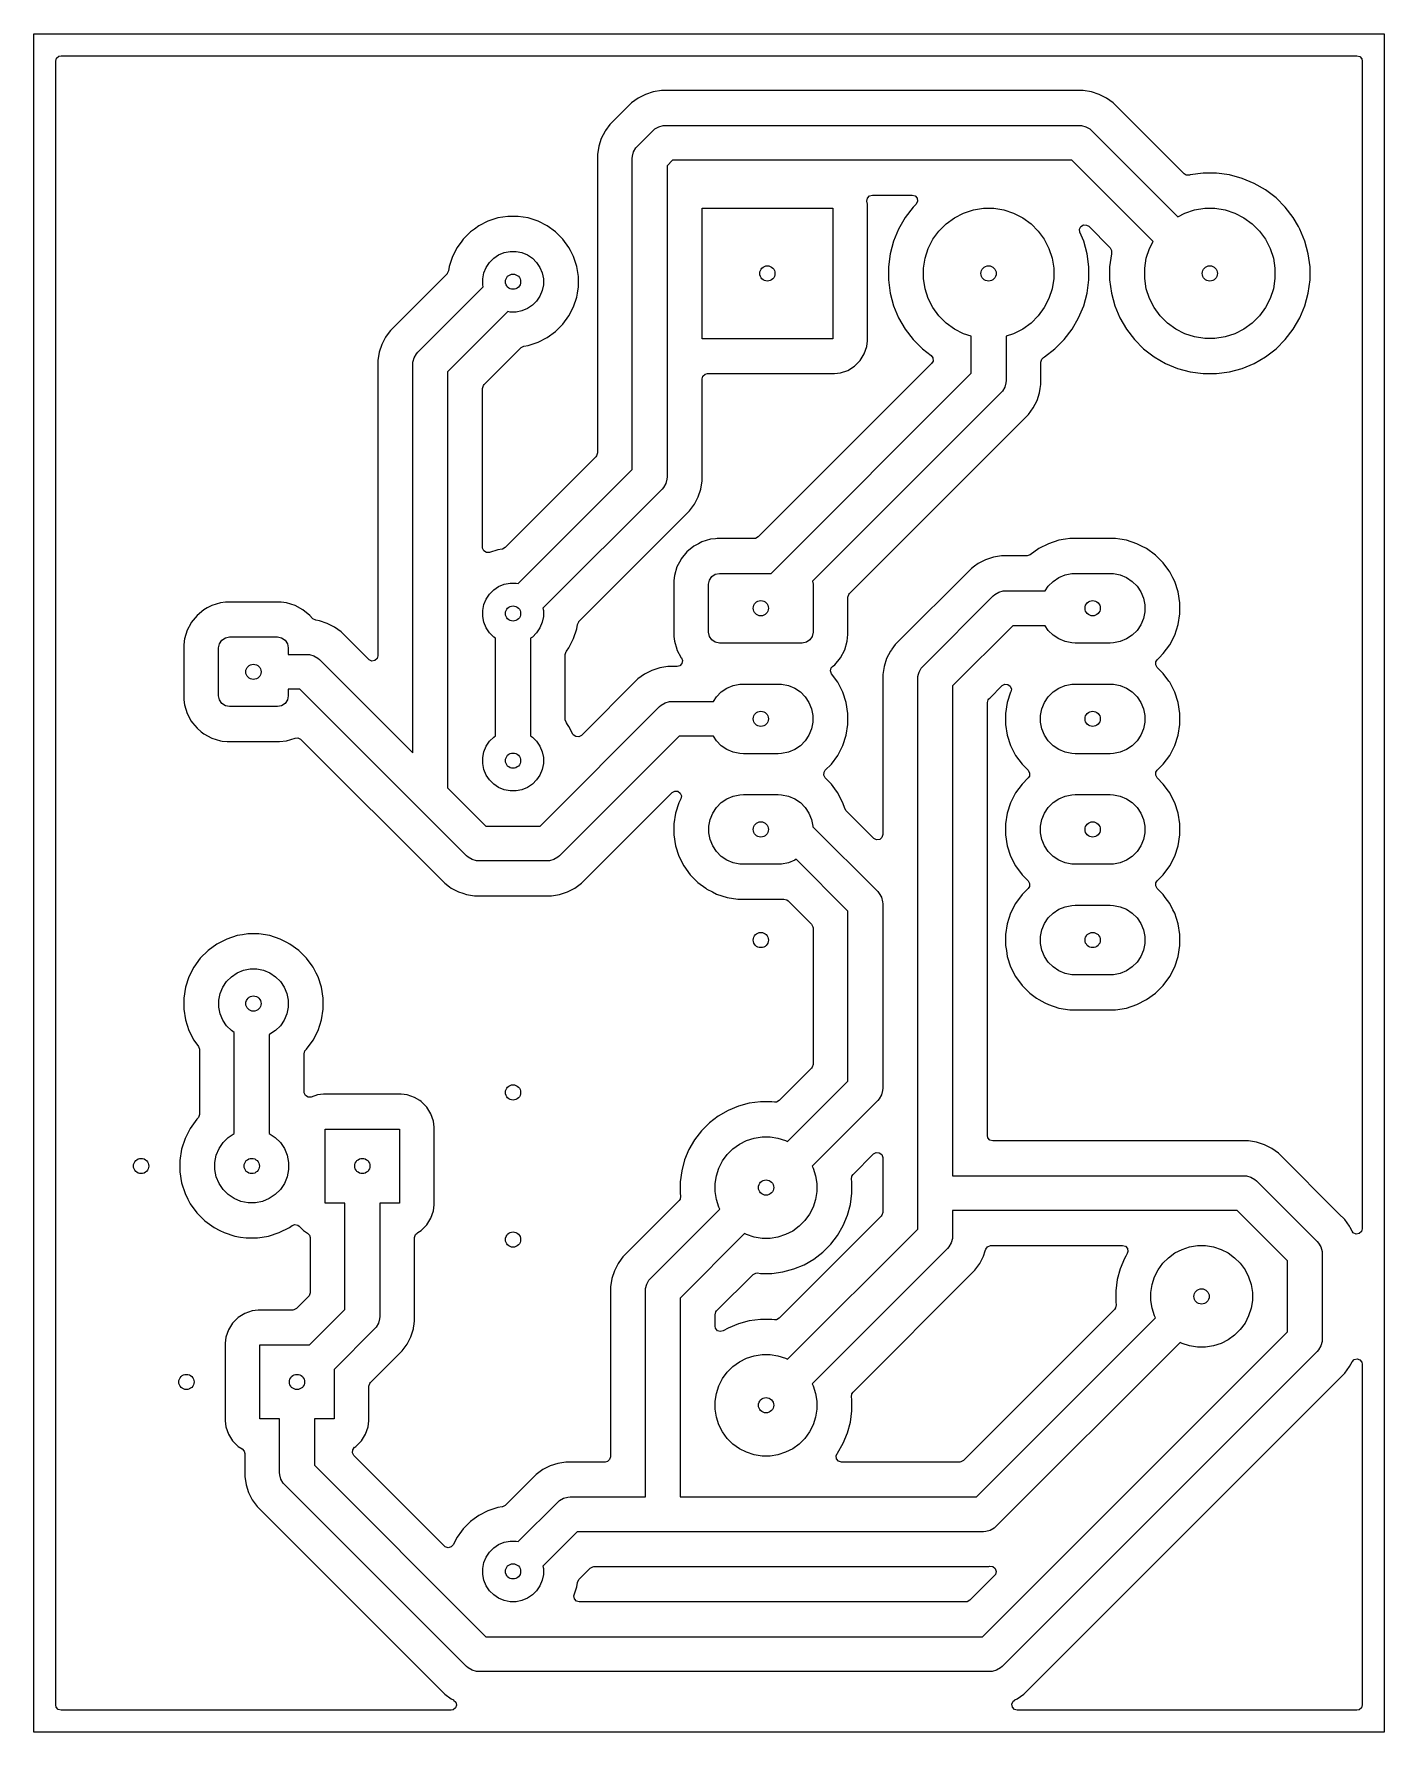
# Model space of a CAD drawing. Extents: x 168.5 to 199.5, y -134.5 to -95.5.
import ezdxf

# ---------------------------------------------------------------- set-up
doc = ezdxf.new("R2010")
doc.units = 0
doc.layers.add('BLACK', color=7, linetype='CONTINUOUS')

msp = doc.modelspace()

# ---------------------------------------------------------------- linework, layer by layer
at = {"layer": 'BLACK', "linetype": 'CONTINUOUS'}
for p, q in [((168.5, -95.5), (199.5, -95.5)), ((168.5, -134.5), (168.5, -95.5)), ((199.5, -95.5), (199.5, -134.5)), ((169.0005, -96.1245), (169.020185, -96.057461)), ((169.0005, -133.8755), (169.0005, -96.1245)), ((169.020185, -96.057461), (169.072989, -96.011706)), ((169.072989, -96.011706), (169.1245, -96.0005)), ((169.1245, -96.0005), (198.8755, -96.0005)), ((198.8755, -96.0005), (198.942539, -96.020185)), ((198.942539, -96.020185), (198.988294, -96.072989)), ((198.988294, -96.072989), (198.9995, -96.1245)), ((198.9995, -96.1245), (198.9995, -122.939774)), ((182.217923, -97.084312), (181.723312, -97.578923)), ((182.3708, -96.97324), (182.217923, -97.084312)), ((182.539165, -96.887454), (182.3708, -96.97324)), ((182.718885, -96.829059), (182.539165, -96.887454)), ((182.905513, -96.7995), (182.718885, -96.829059)), ((182.905518, -96.7995), (182.905513, -96.7995)), ((183.094481, -96.7995), (182.905518, -96.7995)), ((192.594481, -96.7995), (183.094481, -96.7995)), ((192.594486, -96.7995), (192.594481, -96.7995)), ((192.781118, -96.829059), (192.594486, -96.7995)), ((192.960836, -96.887454), (192.781118, -96.829059)), ((193.129199, -96.97324), (192.960836, -96.887454)), ((193.282074, -97.08431), (193.129199, -96.97324)), ((193.282076, -97.084312), (193.282074, -97.08431)), ((194.91001, -98.712246), (193.282076, -97.084312)), ((181.612241, -97.731799), (181.526454, -97.900163)), ((181.621627, -97.718881), (181.612241, -97.731799)), ((181.723307, -97.578929), (181.621626, -97.71888)), ((181.621626, -97.71888), (181.621627, -97.718881)), ((181.723312, -97.578923), (181.723307, -97.578929)), ((182.356157, -98.078157), (182.717157, -97.717157)), ((182.717157, -97.717157), (182.756495, -97.682659)), ((182.756495, -97.682659), (182.846926, -97.630448)), ((182.846926, -97.630448), (182.94779, -97.603422)), ((182.94779, -97.603422), (183, -97.6)), ((183, -97.6), (192.5, -97.6)), ((192.5, -97.6), (192.55221, -97.603422)), ((192.55221, -97.603422), (192.653074, -97.630448)), ((192.653074, -97.630448), (192.743505, -97.682659)), ((192.743505, -97.682659), (192.782843, -97.717157)), ((192.782843, -97.717157), (194.762937, -99.697252)), ((181.468059, -98.079881), (181.4385, -98.266513)), ((181.4385, -98.266513), (181.4385, -105.122373)), ((181.526454, -97.900163), (181.468059, -98.079881)), ((182.242422, -98.30879), (182.269448, -98.207927)), ((182.269448, -98.207926), (182.321659, -98.117495)), ((182.269448, -98.207927), (182.269448, -98.207926)), ((182.321659, -98.117495), (182.356157, -98.078157)), ((182.239, -98.361), (182.242422, -98.30879)), ((182.239, -105.505314), (182.239, -98.361)), ((183.165686, -98.4), (183.039, -98.526686)), ((183.039, -98.526686), (183.039, -105.671)), ((192.334314, -98.4), (183.165686, -98.4)), ((194.197252, -100.262937), (192.334314, -98.4)), ((194.959932, -98.742676), (194.91001, -98.712246)), ((195.029782, -98.744341), (194.959932, -98.742676)), ((195.050227, -98.738863), (195.029782, -98.744341)), ((195.050235, -98.738861), (195.050227, -98.738863)), ((195.349206, -98.699501), (195.050235, -98.738861)), ((195.349211, -98.6995), (195.349206, -98.699501)), ((195.349217, -98.6995), (195.349211, -98.6995)), ((195.650783, -98.6995), (195.349217, -98.6995)), ((195.650788, -98.6995), (195.650783, -98.6995)), ((195.650793, -98.699501), (195.650788, -98.6995)), ((195.949766, -98.738861), (195.650793, -98.699501)), ((196.24106, -98.816913), (195.949766, -98.738861)), ((196.519661, -98.932314), (196.24106, -98.816913)), ((196.519671, -98.932318), (196.519661, -98.932314)), ((196.780831, -99.083099), (196.519671, -98.932318)), ((187.627356, -99.338383), (187.639411, -99.269561)), ((187.63567, -99.412181), (187.627356, -99.338383)), ((187.6405, -99.455046), (187.63567, -99.412181)), ((187.639411, -99.269561), (187.68676, -99.218182)), ((187.68676, -99.218182), (187.750576, -99.2005)), ((187.750576, -99.2005), (188.666738, -99.2005)), ((188.666738, -99.2005), (188.733777, -99.220185)), ((188.754419, -99.412181), (188.686685, -99.479914)), ((188.733777, -99.220185), (188.779532, -99.272989)), ((188.760451, -99.405703), (188.754419, -99.412181)), ((188.789476, -99.342147), (188.760451, -99.405703)), ((188.779532, -99.272989), (188.789476, -99.342147)), ((197.020078, -99.266679), (196.780831, -99.083099)), ((197.020085, -99.266685), (197.020078, -99.266679)), ((197.233314, -99.479914), (197.020085, -99.266685)), ((178.924003, -99.799433), (178.713566, -99.906657)), ((179.148631, -99.726446), (178.924003, -99.799433)), ((179.381903, -99.6895), (179.148631, -99.726446)), ((179.381908, -99.6895), (179.381903, -99.6895)), ((179.618092, -99.6895), (179.381908, -99.6895)), ((179.618097, -99.6895), (179.618092, -99.6895)), ((179.851368, -99.726446), (179.618097, -99.6895)), ((180.075996, -99.799433), (179.851368, -99.726446)), ((180.286433, -99.906657), (180.075996, -99.799433)), ((183.84, -102.5), (183.84, -99.5)), ((183.84, -99.5), (186.84, -99.5)), ((186.84, -99.5), (186.84, -102.5)), ((187.6405, -102.544954), (187.6405, -99.455046)), ((188.503099, -99.719168), (188.352318, -99.980328)), ((188.686679, -99.479921), (188.503099, -99.719168)), ((188.686685, -99.479914), (188.686679, -99.479921)), ((189.445828, -99.859391), (189.636252, -99.72104)), ((189.636252, -99.72104), (189.845975, -99.614181)), ((189.845975, -99.614181), (190.069832, -99.541445)), ((190.069832, -99.541445), (190.302311, -99.504624)), ((190.302311, -99.504624), (190.537689, -99.504624)), ((190.537689, -99.504624), (190.770168, -99.541445)), ((190.770168, -99.541445), (190.994025, -99.614181)), ((190.994025, -99.614181), (191.203748, -99.72104)), ((191.203748, -99.72104), (191.394172, -99.859391)), ((194.762937, -99.697252), (194.925975, -99.614181)), ((194.925975, -99.614181), (195.149832, -99.541445)), ((195.149832, -99.541445), (195.382311, -99.504624)), ((195.382311, -99.504624), (195.617689, -99.504624)), ((195.617689, -99.504624), (195.850168, -99.541445)), ((195.850168, -99.541445), (196.074025, -99.614181)), ((196.074025, -99.614181), (196.283748, -99.72104)), ((196.283748, -99.72104), (196.474172, -99.859391)), ((197.23332, -99.479921), (197.233314, -99.479914)), ((197.4169, -99.719168), (197.23332, -99.479921)), ((197.533381, -99.92092), (197.4169, -99.719168)), ((178.355483, -100.21249), (178.321736, -100.258939)), ((178.355485, -100.212488), (178.355483, -100.21249)), ((178.522487, -100.045485), (178.355485, -100.212487)), ((178.355485, -100.212487), (178.355485, -100.212488)), ((178.522488, -100.045485), (178.522487, -100.045485)), ((178.52249, -100.045483), (178.522488, -100.045485)), ((178.612168, -99.980328), (178.52249, -100.045483)), ((178.713566, -99.906657), (178.612168, -99.980328)), ((180.47751, -100.045483), (180.286433, -99.906657)), ((180.644517, -100.21249), (180.47751, -100.045483)), ((180.783343, -100.403567), (180.644517, -100.21249)), ((188.352314, -99.980338), (188.236913, -100.258939)), ((188.352318, -99.980328), (188.352314, -99.980338)), ((189.034181, -100.425975), (189.14104, -100.216252)), ((189.14104, -100.216252), (189.279391, -100.025828)), ((189.279391, -100.025828), (189.445828, -99.859391)), ((191.394172, -99.859391), (191.560609, -100.025828)), ((191.560609, -100.025828), (191.69896, -100.216252)), ((191.69896, -100.216252), (191.805819, -100.425975)), ((192.51026, -99.983399), (192.541535, -99.92092)), ((192.517729, -100.052869), (192.51026, -99.983399)), ((192.603087, -100.258942), (192.517729, -100.052869)), ((192.541535, -99.92092), (192.601624, -99.885268)), ((192.601624, -99.885268), (192.671449, -99.887762)), ((192.671449, -99.887762), (192.719971, -99.917735)), ((192.719971, -99.917735), (193.212246, -100.41001)), ((196.474172, -99.859391), (196.640609, -100.025828)), ((196.640609, -100.025828), (196.77896, -100.216252)), ((196.77896, -100.216252), (196.885819, -100.425975)), ((197.567683, -99.980332), (197.533381, -99.92092)), ((197.683087, -100.258942), (197.567683, -99.980332)), ((178.109433, -100.614005), (178.036446, -100.838634)), ((178.216657, -100.403566), (178.109433, -100.614005)), ((178.321736, -100.258939), (178.216657, -100.403566)), ((179.055925, -100.648893), (179.170022, -100.572655)), ((179.170022, -100.572655), (179.296801, -100.520142)), ((179.296801, -100.520142), (179.431388, -100.493371)), ((179.431388, -100.493371), (179.568612, -100.493371)), ((179.568612, -100.493371), (179.703199, -100.520142)), ((179.703199, -100.520142), (179.829978, -100.572655)), ((179.829978, -100.572655), (179.944075, -100.648893)), ((180.817871, -100.471333), (180.783343, -100.403567)), ((180.890566, -100.614003), (180.817871, -100.471333)), ((180.963553, -100.838631), (180.890566, -100.614003)), ((188.158861, -100.550233), (188.119501, -100.849206)), ((188.236913, -100.258939), (188.158861, -100.550233)), ((188.961445, -100.649832), (189.034181, -100.425975)), ((191.805819, -100.425975), (191.878555, -100.649832)), ((192.681138, -100.550232), (192.603087, -100.258942)), ((192.7205, -100.849217), (192.681138, -100.550232)), ((193.238861, -100.550235), (193.199501, -100.849206)), ((193.212246, -100.41001), (193.245731, -100.471333)), ((193.238863, -100.550227), (193.238861, -100.550235)), ((193.244341, -100.529782), (193.238863, -100.550227)), ((193.245731, -100.471333), (193.244341, -100.529782)), ((194.041445, -100.649832), (194.114181, -100.425975)), ((194.114181, -100.425975), (194.197252, -100.262937)), ((196.885819, -100.425975), (196.958555, -100.649832)), ((197.761138, -100.550232), (197.683087, -100.258942)), ((197.8005, -100.849217), (197.761138, -100.550232)), ((177.985909, -101.006325), (176.683311, -102.308924)), ((177.990771, -101.001177), (177.985909, -101.006325)), ((178.020701, -100.938043), (177.990771, -101.001177)), ((178.036446, -100.838634), (178.020701, -100.938043)), ((178.803371, -101.121388), (178.830142, -100.986801)), ((178.830142, -100.986801), (178.882655, -100.860022)), ((178.882655, -100.860022), (178.958893, -100.745925)), ((178.958893, -100.745925), (179.055925, -100.648893)), ((179.944075, -100.648893), (180.041107, -100.745925)), ((180.041107, -100.745925), (180.117345, -100.860022)), ((180.117345, -100.860022), (180.169858, -100.986801)), ((180.169858, -100.986801), (180.196629, -101.121388)), ((181.0005, -101.071902), (180.963553, -100.838631)), ((188.119501, -100.849206), (188.1195, -100.849223)), ((188.1195, -100.849223), (188.1195, -101.150776)), ((188.924624, -100.882311), (188.961445, -100.649832)), ((188.924624, -101.117689), (188.924624, -100.882311)), ((191.878555, -100.649832), (191.915376, -100.882311)), ((191.915376, -100.882311), (191.915376, -101.117689)), ((192.7205, -101.150783), (192.7205, -100.849217)), ((193.199501, -100.849206), (193.1995, -100.849223)), ((193.1995, -100.849223), (193.1995, -101.150776)), ((194.004624, -100.882311), (194.041445, -100.649832)), ((194.004624, -101.117689), (194.004624, -100.882311)), ((196.958555, -100.649832), (196.995376, -100.882311)), ((196.995376, -100.882311), (196.995376, -101.117689)), ((197.8005, -101.150783), (197.8005, -100.849217)), ((177.316157, -102.808157), (178.813712, -101.310601)), ((178.803371, -101.258612), (178.803371, -101.121388)), ((178.813712, -101.310601), (178.803371, -101.258612)), ((180.169858, -101.393199), (180.117345, -101.519978)), ((180.196629, -101.258612), (180.169858, -101.393199)), ((180.196629, -101.121388), (180.196629, -101.258612)), ((180.978061, -101.449768), (181.0005, -101.308097)), ((181.0005, -101.308097), (181.0005, -101.071902)), ((188.1195, -101.150776), (188.119501, -101.150793)), ((188.119501, -101.150793), (188.158861, -101.449766)), ((188.961445, -101.350168), (188.924624, -101.117689)), ((189.034181, -101.574025), (188.961445, -101.350168)), ((191.878555, -101.350168), (191.805819, -101.574025)), ((191.915376, -101.117689), (191.878555, -101.350168)), ((192.681138, -101.449768), (192.7205, -101.150783)), ((193.1995, -101.150776), (193.199501, -101.150793)), ((193.199501, -101.150793), (193.238861, -101.449766)), ((194.041445, -101.350168), (194.004624, -101.117689)), ((194.114181, -101.574025), (194.041445, -101.350168)), ((196.958555, -101.350168), (196.885819, -101.574025)), ((196.995376, -101.117689), (196.958555, -101.350168)), ((197.761138, -101.449768), (197.8005, -101.150783)), ((179.944075, -101.731107), (179.829978, -101.807345)), ((180.041107, -101.634075), (179.944075, -101.731107)), ((180.117345, -101.519978), (180.041107, -101.634075)), ((180.783343, -101.976433), (180.890568, -101.765992)), ((180.890568, -101.765992), (180.963553, -101.541368)), ((180.963553, -101.541368), (180.978061, -101.449768)), ((188.158861, -101.449766), (188.236913, -101.74106)), ((188.236913, -101.74106), (188.352314, -102.019661)), ((189.14104, -101.783748), (189.034181, -101.574025)), ((189.279391, -101.974172), (189.14104, -101.783748)), ((191.69896, -101.783748), (191.560609, -101.974172)), ((191.805819, -101.574025), (191.69896, -101.783748)), ((192.487683, -102.019668), (192.603087, -101.741058)), ((192.603087, -101.741058), (192.681138, -101.449768)), ((193.238861, -101.449766), (193.316913, -101.74106)), ((193.316913, -101.74106), (193.432314, -102.019661)), ((194.22104, -101.783748), (194.114181, -101.574025)), ((194.359391, -101.974172), (194.22104, -101.783748)), ((196.77896, -101.783748), (196.640609, -101.974172)), ((196.885819, -101.574025), (196.77896, -101.783748)), ((197.567683, -102.019668), (197.683087, -101.741058)), ((197.683087, -101.741058), (197.761138, -101.449768)), ((179.379398, -101.876287), (177.999, -103.256686)), ((179.431388, -101.886629), (179.379398, -101.876287)), ((179.568612, -101.886629), (179.431388, -101.886629)), ((179.703199, -101.859858), (179.568612, -101.886629)), ((179.829978, -101.807345), (179.703199, -101.859858)), ((180.47751, -102.334517), (180.644517, -102.16751)), ((180.644517, -102.16751), (180.783343, -101.976433)), ((188.352314, -102.019661), (188.352318, -102.019671)), ((188.352318, -102.019671), (188.503099, -102.280831)), ((189.445828, -102.140609), (189.279391, -101.974172)), ((189.636252, -102.27896), (189.445828, -102.140609)), ((191.394172, -102.140609), (191.203748, -102.27896)), ((191.560609, -101.974172), (191.394172, -102.140609)), ((192.3369, -102.280832), (192.487683, -102.019668)), ((193.432314, -102.019661), (193.432318, -102.019671)), ((193.432318, -102.019671), (193.583099, -102.280831)), ((194.525828, -102.140609), (194.359391, -101.974172)), ((194.716252, -102.27896), (194.525828, -102.140609)), ((196.474172, -102.140609), (196.283748, -102.27896)), ((196.640609, -101.974172), (196.474172, -102.140609)), ((197.4169, -102.280832), (197.567683, -102.019668)), ((176.57224, -102.4618), (176.486454, -102.630163)), ((176.655319, -102.347453), (176.57224, -102.4618)), ((176.683306, -102.308929), (176.655319, -102.347452)), ((176.655319, -102.347452), (176.655319, -102.347453)), ((176.683311, -102.308924), (176.683306, -102.308929)), ((180.075992, -102.580568), (180.286433, -102.473343)), ((180.286433, -102.473343), (180.47751, -102.334517)), ((186.84, -102.5), (183.84, -102.5)), ((187.625368, -102.679255), (187.6405, -102.544954)), ((188.503099, -102.280831), (188.686679, -102.520078)), ((188.686679, -102.520078), (188.686685, -102.520085)), ((188.686685, -102.520085), (188.899914, -102.733314)), ((189.845975, -102.385819), (189.636252, -102.27896)), ((190.02, -102.442363), (189.845975, -102.385819)), ((190.02, -103.294314), (190.02, -102.442363)), ((190.994025, -102.385819), (190.82, -102.442363)), ((190.82, -102.442363), (190.82, -103.46)), ((191.203748, -102.27896), (190.994025, -102.385819)), ((191.94008, -102.733319), (192.153319, -102.52008)), ((192.153319, -102.52008), (192.3369, -102.280832)), ((193.583099, -102.280831), (193.766679, -102.520078)), ((193.766679, -102.520078), (193.766685, -102.520085)), ((193.766685, -102.520085), (193.979914, -102.733314)), ((194.925975, -102.385819), (194.716252, -102.27896)), ((195.149832, -102.458555), (194.925975, -102.385819)), ((195.382311, -102.495376), (195.149832, -102.458555)), ((195.617689, -102.495376), (195.382311, -102.495376)), ((195.850168, -102.458555), (195.617689, -102.495376)), ((196.074025, -102.385819), (195.850168, -102.458555)), ((196.283748, -102.27896), (196.074025, -102.385819)), ((197.02008, -102.733319), (197.233319, -102.52008)), ((197.233319, -102.52008), (197.4169, -102.280832)), ((176.428059, -102.809881), (176.3985, -102.996513)), ((176.486454, -102.630163), (176.428059, -102.809881)), ((177.20966, -103.011777), (177.229448, -102.937926)), ((177.229448, -102.937926), (177.281659, -102.847495)), ((177.281659, -102.847495), (177.316157, -102.808157)), ((178.835815, -103.551948), (179.683675, -102.704087)), ((179.683675, -102.704087), (179.744996, -102.670604)), ((179.744996, -102.670604), (179.751912, -102.669304)), ((179.751912, -102.669304), (179.851368, -102.653553)), ((179.851368, -102.653553), (180.075992, -102.580568)), ((187.469816, -103.002262), (187.565789, -102.849522)), ((187.565789, -102.849522), (187.625368, -102.679255)), ((188.899914, -102.733314), (188.899921, -102.73332)), ((188.899921, -102.73332), (189.09838, -102.885603)), ((189.09838, -102.885603), (189.139583, -102.942031)), ((189.139583, -102.942031), (189.143738, -103.011777)), ((191.640185, -102.967832), (191.682501, -102.927483)), ((191.682501, -102.927483), (191.700832, -102.9169)), ((191.700832, -102.9169), (191.94008, -102.733319)), ((193.979914, -102.733314), (193.979921, -102.73332)), ((193.979921, -102.73332), (194.219168, -102.9169)), ((194.219168, -102.9169), (194.480328, -103.067681)), ((196.519668, -103.067683), (196.780832, -102.9169)), ((196.780832, -102.9169), (197.02008, -102.733319)), ((176.3985, -102.996513), (176.3985, -109.779794)), ((177.199, -103.091), (177.202422, -103.03879)), ((177.199, -112.011734), (177.199, -103.091)), ((177.202422, -103.03879), (177.20966, -103.011777)), ((177.999, -103.256686), (177.999, -112.811734)), ((183.859185, -103.357461), (183.911989, -103.311706)), ((183.911989, -103.311706), (183.9635, -103.3005)), ((183.9635, -103.3005), (186.884957, -103.3005)), ((189.110575, -103.07166), (185.129055, -107.053181)), ((185.424314, -107.89), (190.02, -103.294314)), ((186.884957, -103.3005), (186.884958, -103.300499)), ((186.884958, -103.300499), (186.952104, -103.292934)), ((186.952104, -103.292934), (187.019249, -103.285369)), ((187.019249, -103.285369), (187.019252, -103.285368)), ((187.019252, -103.285368), (187.019255, -103.285368)), ((187.019255, -103.285368), (187.189522, -103.225789)), ((187.189522, -103.225789), (187.342262, -103.129816)), ((187.342262, -103.129816), (187.469816, -103.002262)), ((189.143738, -103.011777), (189.110575, -103.07166)), ((191.6205, -103.034871), (191.640185, -102.967832)), ((191.6205, -103.554486), (191.6205, -103.034871)), ((194.480328, -103.067681), (194.480329, -103.067681)), ((194.480329, -103.067681), (194.480332, -103.067683)), ((194.480332, -103.067683), (194.666072, -103.144619)), ((194.666072, -103.144619), (194.758939, -103.183086)), ((194.758939, -103.183086), (194.75894, -103.183086)), ((194.75894, -103.183086), (194.758942, -103.183087)), ((194.758942, -103.183087), (195.050232, -103.261138)), ((195.050232, -103.261138), (195.349217, -103.3005)), ((195.349217, -103.3005), (195.349224, -103.3005)), ((195.349224, -103.3005), (195.650776, -103.3005)), ((195.650776, -103.3005), (195.650783, -103.3005)), ((195.650783, -103.3005), (195.949768, -103.261138)), ((195.949768, -103.261138), (196.241058, -103.183087)), ((196.241058, -103.183087), (196.519668, -103.067683)), ((178.7995, -103.639625), (178.819185, -103.572586)), ((178.7995, -107.289215), (178.7995, -103.639625)), ((178.819185, -103.572586), (178.835815, -103.551948)), ((183.8395, -103.4245), (183.859185, -103.357461)), ((183.8395, -105.765486), (183.8395, -103.4245)), ((190.737341, -103.703505), (190.702843, -103.742843)), ((190.789552, -103.613074), (190.737341, -103.703505)), ((190.816578, -103.51221), (190.789552, -103.613074)), ((190.82, -103.46), (190.816578, -103.51221)), ((191.59094, -103.741118), (191.607015, -103.639625)), ((191.607015, -103.639625), (191.6205, -103.554486)), ((190.702843, -103.742843), (186.376011, -108.069674)), ((191.33569, -104.242073), (191.44676, -104.089199)), ((191.44676, -104.089199), (191.532547, -103.920832)), ((191.532547, -103.920832), (191.59094, -103.741118)), ((189.277564, -106.300199), (191.33569, -104.242073)), ((181.402181, -105.210054), (179.316325, -107.295909)), ((181.418815, -105.189412), (181.402181, -105.210054)), ((181.4385, -105.122373), (181.418815, -105.189412)), ((179.620601, -108.123712), (182.239, -105.505314)), ((183.039, -105.671), (183.035578, -105.72321)), ((182.921842, -105.953843), (180.186287, -108.689398)), ((182.956341, -105.914505), (182.921842, -105.953843)), ((183.008551, -105.824074), (182.956341, -105.914505)), ((183.008552, -105.824073), (183.008551, -105.824074)), ((183.035578, -105.72321), (183.008552, -105.824073)), ((183.751547, -106.131832), (183.80994, -105.952118)), ((183.80994, -105.952118), (183.8395, -105.765486)), ((181.014071, -108.993691), (183.55469, -106.453074)), ((183.55469, -106.453074), (183.66576, -106.300199)), ((183.66576, -106.300199), (183.751547, -106.131832)), ((187.226819, -108.350944), (189.277564, -106.300199)), ((183.757487, -107.206759), (183.65355, -107.262315)), ((183.836043, -107.164769), (183.757487, -107.206759)), ((184.034067, -107.104699), (183.836043, -107.164769)), ((184.150298, -107.093251), (184.034067, -107.104699)), ((184.188392, -107.0895), (184.150298, -107.093251)), ((185.041374, -107.0895), (184.188392, -107.0895)), ((185.067732, -107.086666), (185.041374, -107.0895)), ((185.129055, -107.053181), (185.067732, -107.086666)), ((191.795616, -107.20676), (191.571151, -107.321132)), ((192.035214, -107.12891), (191.795616, -107.20676)), ((192.188076, -107.104699), (192.035214, -107.12891)), ((192.284038, -107.0895), (192.188076, -107.104699)), ((193.335962, -107.0895), (192.284038, -107.0895)), ((193.43193, -107.1047), (193.335962, -107.0895)), ((193.584785, -107.12891), (193.43193, -107.1047)), ((193.824383, -107.20676), (193.584785, -107.12891)), ((193.933418, -107.262317), (193.824383, -107.20676)), ((178.801316, -107.310359), (178.7995, -107.289215)), ((178.832144, -107.37306), (178.801316, -107.310359)), ((178.891976, -107.409141), (178.832144, -107.37306)), ((178.961818, -107.407146), (178.891976, -107.409141)), ((179.148634, -107.346446), (178.961818, -107.407146)), ((179.248043, -107.330701), (179.148634, -107.346446)), ((179.255002, -107.329394), (179.248043, -107.330701)), ((179.316325, -107.295909), (179.255002, -107.329394)), ((183.349538, -107.577454), (183.264769, -107.736043)), ((183.362315, -107.55355), (183.349538, -107.577454)), ((183.362317, -107.553547), (183.362315, -107.55355)), ((183.493589, -107.393589), (183.362317, -107.553547)), ((183.653547, -107.262317), (183.493589, -107.393589)), ((183.653548, -107.262316), (183.653547, -107.262317)), ((183.65355, -107.262315), (183.653548, -107.262316)), ((190.349163, -107.577454), (190.1808, -107.66324)), ((190.528881, -107.519059), (190.349163, -107.577454)), ((190.715514, -107.4895), (190.528881, -107.519059)), ((191.299122, -107.4895), (190.715514, -107.4895)), ((191.306201, -107.489298), (191.299122, -107.4895)), ((191.372007, -107.465818), (191.306201, -107.489298)), ((191.571151, -107.321132), (191.372007, -107.465818)), ((194.048845, -107.32113), (193.933418, -107.262317)), ((194.048847, -107.321131), (194.048845, -107.32113)), ((194.048848, -107.321132), (194.048847, -107.321131)), ((194.252649, -107.469201), (194.048848, -107.321132)), ((194.252654, -107.469205), (194.252649, -107.469201)), ((194.430794, -107.647345), (194.252654, -107.469205)), ((183.204699, -107.934067), (183.193251, -108.050298)), ((183.264769, -107.736043), (183.204699, -107.934067)), ((184.00903, -108.044329), (184.063223, -107.963223)), ((184.063223, -107.963223), (184.144329, -107.90903)), ((184.144329, -107.90903), (184.24, -107.89)), ((184.24, -107.89), (185.424314, -107.89)), ((190.027924, -107.774312), (188.276312, -109.525923)), ((190.027925, -107.774312), (190.027924, -107.774312)), ((190.027927, -107.77431), (190.027925, -107.774312)), ((190.093579, -107.72661), (190.027927, -107.77431)), ((190.1808, -107.66324), (190.093579, -107.72661)), ((191.902485, -108.071592), (192.032883, -107.984463)), ((192.032883, -107.984463), (192.177772, -107.924448)), ((192.177772, -107.924448), (192.331586, -107.893852)), ((192.331586, -107.893852), (192.41, -107.89)), ((192.41, -107.89), (193.21, -107.89)), ((193.21, -107.89), (193.288414, -107.893852)), ((193.288414, -107.893852), (193.442228, -107.924448)), ((193.442228, -107.924448), (193.587117, -107.984463)), ((193.587117, -107.984463), (193.717515, -108.071592)), ((194.430798, -107.64735), (194.430794, -107.647345)), ((194.559952, -107.825117), (194.430798, -107.64735)), ((194.57887, -107.851155), (194.559952, -107.825117)), ((194.651747, -107.994184), (194.57887, -107.851155)), ((194.693239, -108.075616), (194.651747, -107.994184)), ((178.882655, -108.480022), (178.958893, -108.365925)), ((178.958893, -108.365925), (179.055925, -108.268893)), ((179.055925, -108.268893), (179.170022, -108.192655)), ((179.170022, -108.192655), (179.296801, -108.140142)), ((179.296801, -108.140142), (179.431388, -108.113371)), ((179.431388, -108.113371), (179.568612, -108.113371)), ((179.568612, -108.113371), (179.620601, -108.123712)), ((183.193251, -108.050298), (183.1895, -108.088392)), ((183.1895, -108.088392), (183.1895, -109.291608)), ((183.99, -108.14), (184.00903, -108.044329)), ((183.99, -109.24), (183.99, -108.14)), ((186.376011, -108.069674), (186.39, -108.14)), ((186.39, -108.14), (186.39, -109.24)), ((187.1905, -108.438625), (187.210185, -108.371586)), ((187.210185, -108.371586), (187.226819, -108.350944)), ((188.909157, -110.025157), (190.527158, -108.407157)), ((190.527158, -108.407157), (190.566495, -108.372659)), ((190.566495, -108.372659), (190.656927, -108.320448)), ((190.656927, -108.320448), (190.75779, -108.293422)), ((190.75779, -108.293422), (190.81, -108.29)), ((190.81, -108.29), (191.719753, -108.29)), ((191.719753, -108.29), (191.791592, -108.182485)), ((191.791592, -108.182485), (191.902485, -108.071592)), ((193.717515, -108.071592), (193.828408, -108.182485)), ((193.828408, -108.182485), (193.915537, -108.312883)), ((193.915537, -108.312883), (193.975552, -108.457772)), ((194.693239, -108.075618), (194.693239, -108.075616)), ((194.693241, -108.075621), (194.693239, -108.075618)), ((194.77109, -108.315215), (194.693241, -108.075621)), ((194.8105, -108.564038), (194.77109, -108.315215)), ((172.403547, -108.722317), (172.243589, -108.853589)), ((172.403548, -108.722316), (172.403547, -108.722317)), ((172.40355, -108.722315), (172.403548, -108.722316)), ((172.475898, -108.683643), (172.40355, -108.722315)), ((172.586043, -108.624769), (172.475898, -108.683643)), ((172.784067, -108.564699), (172.586043, -108.624769)), ((172.900298, -108.553251), (172.784067, -108.564699)), ((172.938392, -108.5495), (172.900298, -108.553251)), ((174.141608, -108.5495), (172.938392, -108.5495)), ((174.176805, -108.552966), (174.141608, -108.5495)), ((174.295934, -108.564699), (174.176805, -108.552966)), ((174.295934, -108.5647), (174.295932, -108.564699)), ((174.295932, -108.564699), (174.295934, -108.564699)), ((174.493954, -108.624768), (174.295934, -108.5647)), ((174.67645, -108.722315), (174.493954, -108.624768)), ((174.676453, -108.722317), (174.67645, -108.722315)), ((174.83641, -108.853589), (174.676452, -108.722317)), ((174.676452, -108.722317), (174.676453, -108.722317)), ((178.803371, -108.741388), (178.830142, -108.606801)), ((178.803371, -108.878612), (178.803371, -108.741388)), ((178.830142, -108.606801), (178.882655, -108.480022)), ((180.186287, -108.689398), (180.196629, -108.741388)), ((180.196629, -108.741388), (180.196629, -108.878612)), ((187.1905, -109.291608), (187.1905, -108.438625)), ((193.975552, -108.457772), (194.006148, -108.611586)), ((194.006148, -108.768414), (193.975552, -108.922228)), ((194.006148, -108.611586), (194.006148, -108.768414)), ((194.8105, -108.815962), (194.8105, -108.564038)), ((172.014769, -109.196043), (171.954699, -109.394067)), ((172.099538, -109.037454), (172.014769, -109.196043)), ((172.112315, -109.01355), (172.099538, -109.037454)), ((172.112317, -109.013547), (172.112315, -109.01355)), ((172.243589, -108.853589), (172.112317, -109.013547)), ((174.892548, -108.921995), (174.83641, -108.853589)), ((174.905869, -108.935875), (174.892548, -108.921995)), ((174.969004, -108.965804), (174.905869, -108.935875)), ((175.052698, -108.979059), (174.969004, -108.965804)), ((175.232416, -109.037454), (175.052698, -108.979059)), ((175.400779, -109.12324), (175.232416, -109.037454)), ((175.553654, -109.23431), (175.400779, -109.12324)), ((178.830142, -109.013199), (178.803371, -108.878612)), ((178.882655, -109.139978), (178.830142, -109.013199)), ((178.958893, -109.254075), (178.882655, -109.139978)), ((180.117345, -109.139978), (180.041107, -109.254075)), ((180.169858, -109.013199), (180.117345, -109.139978)), ((180.196629, -108.878612), (180.169858, -109.013199)), ((180.890568, -109.385992), (180.963553, -109.161368)), ((180.963553, -109.161368), (180.979298, -109.061953)), ((180.979298, -109.061953), (181.009225, -108.998823)), ((181.009225, -108.998823), (181.014071, -108.993691)), ((190.975685, -109.09), (189.592, -110.473685)), ((191.719753, -109.09), (190.975685, -109.09)), ((191.791592, -109.197515), (191.719753, -109.09)), ((191.902485, -109.308408), (191.791592, -109.197515)), ((193.828408, -109.197515), (193.717515, -109.308408)), ((193.915537, -109.067117), (193.828408, -109.197515)), ((193.975552, -108.922228), (193.915537, -109.067117)), ((194.693241, -109.304379), (194.77109, -109.064785)), ((194.77109, -109.064785), (194.8105, -108.815962)), ((171.949591, -109.445934), (171.9395, -109.548392)), ((171.9395, -109.548392), (171.9395, -110.751608)), ((171.954699, -109.394067), (171.949591, -109.445934)), ((172.74, -109.6), (172.75903, -109.504329)), ((172.75903, -109.504329), (172.813223, -109.423223)), ((172.813223, -109.423223), (172.894329, -109.36903)), ((172.894329, -109.36903), (172.99, -109.35)), ((172.99, -109.35), (174.09, -109.35)), ((174.09, -109.35), (174.185671, -109.36903)), ((174.185671, -109.36903), (174.266777, -109.423223)), ((174.266777, -109.423223), (174.32097, -109.504329)), ((174.32097, -109.504329), (174.34, -109.6)), ((175.553656, -109.234312), (175.553654, -109.23431)), ((176.186819, -109.867475), (175.553656, -109.234312)), ((179.055925, -109.351107), (178.958893, -109.254075)), ((179.1, -109.380557), (179.055925, -109.351107)), ((179.1, -111.619442), (179.1, -109.380557)), ((179.944075, -109.351107), (179.9, -109.380557)), ((179.9, -109.380557), (179.9, -111.619442)), ((180.041107, -109.254075), (179.944075, -109.351107)), ((180.783343, -109.596433), (180.890568, -109.385992)), ((183.1895, -109.291608), (183.194502, -109.342398)), ((183.194502, -109.342398), (183.204699, -109.445932)), ((183.204699, -109.445932), (183.2047, -109.445934)), ((183.2047, -109.445934), (183.260383, -109.6295)), ((184.00903, -109.335671), (183.99, -109.24)), ((184.063223, -109.416777), (184.00903, -109.335671)), ((184.144329, -109.47097), (184.063223, -109.416777)), ((184.24, -109.49), (184.144329, -109.47097)), ((186.14, -109.49), (184.24, -109.49)), ((186.235671, -109.47097), (186.14, -109.49)), ((186.316777, -109.416777), (186.235671, -109.47097)), ((186.37097, -109.335671), (186.316777, -109.416777)), ((186.39, -109.24), (186.37097, -109.335671)), ((187.115232, -109.643954), (187.1753, -109.445934)), ((187.1753, -109.445934), (187.1905, -109.291608)), ((188.276307, -109.525929), (188.201059, -109.6295)), ((188.276312, -109.525923), (188.276307, -109.525929)), ((192.032883, -109.395537), (191.902485, -109.308408)), ((192.177772, -109.455552), (192.032883, -109.395537)), ((192.331586, -109.486148), (192.177772, -109.455552)), ((192.41, -109.49), (192.331586, -109.486148)), ((193.21, -109.49), (192.41, -109.49)), ((193.288414, -109.486148), (193.21, -109.49)), ((193.442228, -109.455552), (193.288414, -109.486148)), ((193.587117, -109.395537), (193.442228, -109.455552)), ((193.717515, -109.308408), (193.587117, -109.395537)), ((194.430793, -109.732656), (194.57887, -109.528845)), ((194.57887, -109.528845), (194.693241, -109.304379)), ((172.74, -110.7), (172.74, -109.6)), ((174.34, -109.6), (174.34, -109.75)), ((174.34, -109.75), (174.77158, -109.75)), ((174.77158, -109.75), (174.82379, -109.753422)), ((174.82379, -109.753422), (174.924654, -109.780448)), ((174.924654, -109.780448), (175.015085, -109.832659)), ((175.015085, -109.832659), (175.054423, -109.867157)), ((175.054423, -109.867157), (177.199, -112.011734)), ((176.193297, -109.873507), (176.186819, -109.867475)), ((176.256853, -109.902532), (176.193297, -109.873507)), ((176.326011, -109.892588), (176.256853, -109.902532)), ((176.378815, -109.846833), (176.326011, -109.892588)), ((176.3985, -109.779794), (176.378815, -109.846833)), ((180.7005, -109.750746), (180.720185, -109.683707)), ((180.7005, -111.249253), (180.7005, -109.750746)), ((180.720185, -109.683707), (180.724173, -109.677871)), ((180.724173, -109.677871), (180.783343, -109.596433)), ((183.260383, -109.6295), (183.264769, -109.643956)), ((183.264769, -109.643956), (183.362316, -109.826451)), ((183.378156, -109.960007), (183.331006, -110.011569)), ((183.362316, -109.826451), (183.362627, -109.82683)), ((183.362627, -109.82683), (183.362729, -109.82707)), ((183.362729, -109.82707), (183.365702, -109.83152)), ((183.365702, -109.83152), (183.364858, -109.832083)), ((183.364858, -109.832083), (183.389944, -109.891139)), ((183.389944, -109.891139), (183.378156, -109.960007)), ((186.88641, -109.98641), (187.017685, -109.82645)), ((187.017685, -109.82645), (187.115232, -109.643954)), ((188.079454, -109.847163), (188.021059, -110.026881)), ((188.16524, -109.6788), (188.079454, -109.847163)), ((188.190558, -109.643954), (188.16524, -109.6788)), ((188.201059, -109.6295), (188.190558, -109.643954)), ((194.257645, -109.986358), (194.262629, -109.916666)), ((194.262629, -109.916666), (194.29113, -109.872319)), ((194.29113, -109.872319), (194.336999, -109.82645)), ((194.336999, -109.82645), (194.430793, -109.732656)), ((182.366343, -110.314312), (181.070684, -111.60997)), ((182.51922, -110.20324), (182.366343, -110.314312)), ((182.687583, -110.117454), (182.51922, -110.20324)), ((182.867301, -110.059059), (182.687583, -110.117454)), ((183.053934, -110.0295), (182.867301, -110.059059)), ((183.266778, -110.0295), (183.053934, -110.0295)), ((183.331006, -110.011569), (183.266778, -110.0295)), ((186.792816, -110.129112), (186.808641, -110.061058)), ((186.816296, -110.194918), (186.792816, -110.129112)), ((186.808641, -110.061058), (186.837948, -110.026181)), ((186.95887, -110.391155), (186.816296, -110.194918)), ((186.837948, -110.026181), (186.88641, -109.98641)), ((188.021059, -110.026881), (187.9915, -110.213513)), ((187.9915, -110.213513), (187.9915, -113.884533)), ((188.792, -110.308), (188.795422, -110.25579)), ((188.792, -122.19), (188.792, -110.308)), ((188.795422, -110.25579), (188.809503, -110.20324)), ((188.809503, -110.20324), (188.822448, -110.154926)), ((188.822448, -110.154926), (188.874659, -110.064495)), ((188.874659, -110.064495), (188.909157, -110.025157)), ((194.29113, -110.047681), (194.257645, -109.986358)), ((194.430794, -110.187345), (194.29113, -110.047681)), ((194.430798, -110.18735), (194.430794, -110.187345)), ((194.559952, -110.365117), (194.430798, -110.18735)), ((194.57887, -110.391155), (194.559952, -110.365117)), ((171.9395, -110.751608), (171.943241, -110.789586)), ((172.75903, -110.795671), (172.74, -110.7)), ((174.34, -110.7), (174.32097, -110.795671)), ((174.605894, -110.55), (174.34, -110.55)), ((174.34, -110.55), (174.34, -110.7)), ((177.316149, -113.260254), (174.605894, -110.55)), ((184.099753, -110.83), (184.171592, -110.722485)), ((184.171592, -110.722485), (184.282485, -110.611592)), ((184.282485, -110.611592), (184.412883, -110.524463)), ((184.412883, -110.524463), (184.557772, -110.464448)), ((184.557772, -110.464448), (184.711586, -110.433852)), ((184.711586, -110.433852), (184.79, -110.43)), ((184.79, -110.43), (185.59, -110.43)), ((185.59, -110.43), (185.668414, -110.433852)), ((185.668414, -110.433852), (185.822228, -110.464448)), ((185.822228, -110.464448), (185.967117, -110.524463)), ((185.967117, -110.524463), (186.097515, -110.611592)), ((186.097515, -110.611592), (186.208408, -110.722485)), ((186.208408, -110.722485), (186.295537, -110.852883)), ((187.004123, -110.479969), (186.95887, -110.391155)), ((187.073239, -110.615616), (187.004123, -110.479969)), ((187.073239, -110.615618), (187.073239, -110.615616)), ((187.073241, -110.615621), (187.073239, -110.615618)), ((187.15109, -110.855215), (187.073241, -110.615621)), ((189.592, -110.473685), (189.592, -121.724)), ((190.428819, -110.768944), (190.446159, -110.751604)), ((190.446159, -110.751604), (190.731165, -110.466597)), ((190.731165, -110.466597), (190.792486, -110.433114)), ((190.792486, -110.433114), (190.862177, -110.438098)), ((190.926762, -110.615611), (190.84891, -110.855214)), ((190.862177, -110.438098), (190.918111, -110.479969)), ((190.918111, -110.479969), (190.942528, -110.545434)), ((190.929333, -110.610566), (190.926762, -110.615611)), ((190.942528, -110.545434), (190.929333, -110.610566)), ((191.704463, -110.852883), (191.791592, -110.722485)), ((191.791592, -110.722485), (191.902485, -110.611592)), ((191.902485, -110.611592), (192.032883, -110.524463)), ((192.032883, -110.524463), (192.177772, -110.464448)), ((192.177772, -110.464448), (192.331586, -110.433852)), ((192.331586, -110.433852), (192.41, -110.43)), ((192.41, -110.43), (193.21, -110.43)), ((193.21, -110.43), (193.288414, -110.433852)), ((193.288414, -110.433852), (193.442228, -110.464448)), ((193.442228, -110.464448), (193.587117, -110.524463)), ((193.587117, -110.524463), (193.717515, -110.611592)), ((193.717515, -110.611592), (193.828408, -110.722485)), ((193.828408, -110.722485), (193.915537, -110.852883)), ((194.624123, -110.479969), (194.57887, -110.391155)), ((194.693239, -110.615616), (194.624123, -110.479969)), ((194.693239, -110.615618), (194.693239, -110.615616)), ((194.693241, -110.615621), (194.693239, -110.615618)), ((194.77109, -110.855215), (194.693241, -110.615621)), ((171.943241, -110.789586), (171.954699, -110.905932)), ((171.954699, -110.905932), (171.9547, -110.905934)), ((171.9547, -110.905934), (172.014768, -111.103954)), ((172.014768, -111.103954), (172.112315, -111.28645)), ((172.813223, -110.876777), (172.75903, -110.795671)), ((172.894329, -110.93097), (172.813223, -110.876777)), ((172.99, -110.95), (172.894329, -110.93097)), ((174.09, -110.95), (172.99, -110.95)), ((174.185671, -110.93097), (174.09, -110.95)), ((174.266777, -110.876777), (174.185671, -110.93097)), ((174.32097, -110.795671), (174.266777, -110.876777)), ((180.121734, -113.691), (182.865577, -110.947157)), ((182.865577, -110.947157), (182.904915, -110.912659)), ((182.904915, -110.912659), (182.995346, -110.860448)), ((182.995346, -110.860448), (183.09621, -110.833422)), ((183.09621, -110.833422), (183.14842, -110.83)), ((183.14842, -110.83), (184.099753, -110.83)), ((186.295537, -110.852883), (186.355552, -110.997772)), ((186.355552, -110.997772), (186.386148, -111.151586)), ((187.1905, -111.104038), (187.15109, -110.855215)), ((187.1905, -111.355962), (187.1905, -111.104038)), ((190.3925, -110.856625), (190.412185, -110.789586)), ((190.3925, -120.7995), (190.3925, -110.856625)), ((190.412185, -110.789586), (190.428819, -110.768944)), ((190.84891, -110.855214), (190.8095, -111.104038)), ((190.8095, -111.104038), (190.8095, -111.355961)), ((191.613852, -111.151586), (191.644448, -110.997772)), ((191.644448, -110.997772), (191.704463, -110.852883)), ((193.915537, -110.852883), (193.975552, -110.997772)), ((193.975552, -110.997772), (194.006148, -111.151586)), ((194.8105, -111.104038), (194.77109, -110.855215)), ((194.8105, -111.355962), (194.8105, -111.104038)), ((172.112315, -111.28645), (172.141603, -111.322138)), ((172.141603, -111.322138), (172.243589, -111.44641)), ((172.243589, -111.44641), (172.340209, -111.525702)), ((172.340209, -111.525702), (172.40355, -111.577685)), ((180.700702, -111.256332), (180.7005, -111.249253)), ((180.724182, -111.322138), (180.700702, -111.256332)), ((180.748756, -111.355962), (180.724182, -111.322138)), ((180.783343, -111.403567), (180.748756, -111.355962)), ((180.872521, -111.578589), (180.783343, -111.403567)), ((186.355552, -111.462228), (186.295537, -111.607117)), ((186.386148, -111.308414), (186.355552, -111.462228)), ((186.386148, -111.151586), (186.386148, -111.308414)), ((187.15109, -111.604785), (187.1905, -111.355962)), ((190.8095, -111.355961), (190.84891, -111.604785)), ((191.613852, -111.308414), (191.613852, -111.151586)), ((191.644448, -111.462228), (191.613852, -111.308414)), ((191.704463, -111.607117), (191.644448, -111.462228)), ((193.975552, -111.462228), (193.915537, -111.607117)), ((194.006148, -111.308414), (193.975552, -111.462228)), ((194.006148, -111.151586), (194.006148, -111.308414)), ((194.77109, -111.604785), (194.8105, -111.355962)), ((172.40355, -111.577685), (172.586046, -111.675232)), ((172.586046, -111.675232), (172.784066, -111.7353)), ((172.784066, -111.7353), (172.784065, -111.7353)), ((172.784065, -111.7353), (172.822647, -111.7391)), ((172.822647, -111.7391), (172.938392, -111.7505)), ((172.938392, -111.7505), (172.938395, -111.7505)), ((172.938395, -111.7505), (174.141605, -111.7505)), ((174.141605, -111.7505), (174.141608, -111.7505)), ((174.141608, -111.7505), (174.295934, -111.7353)), ((174.295934, -111.7353), (174.493954, -111.675232)), ((174.493954, -111.675232), (174.493956, -111.67523)), ((174.493956, -111.67523), (174.499784, -111.673463)), ((174.499784, -111.673463), (174.500321, -111.675236)), ((174.500321, -111.675236), (174.561171, -111.668685)), ((174.561171, -111.668685), (174.623655, -111.699951)), ((174.623655, -111.699951), (174.626853, -111.703037)), ((174.626853, -111.703037), (175.812158, -112.888341)), ((178.830142, -111.986801), (178.882655, -111.860022)), ((178.882655, -111.860022), (178.958893, -111.745925)), ((178.958893, -111.745925), (179.055925, -111.648893)), ((179.055925, -111.648893), (179.1, -111.619442)), ((179.9, -111.619442), (179.944075, -111.648893)), ((179.944075, -111.648893), (180.041107, -111.745925)), ((180.041107, -111.745925), (180.117345, -111.860022)), ((180.117345, -111.860022), (180.169858, -111.986801)), ((183.314106, -111.63), (180.570263, -114.373843)), ((180.883736, -111.596599), (180.872521, -111.578589)), ((180.939669, -111.638471), (180.883736, -111.596599)), ((181.009361, -111.643455), (180.939669, -111.638471)), ((181.070684, -111.60997), (181.009361, -111.643455)), ((184.099753, -111.63), (183.314106, -111.63)), ((184.171592, -111.737515), (184.099753, -111.63)), ((184.282485, -111.848408), (184.171592, -111.737515)), ((184.412883, -111.935537), (184.282485, -111.848408)), ((186.097515, -111.848408), (185.967117, -111.935537)), ((186.208408, -111.737515), (186.097515, -111.848408)), ((186.295537, -111.607117), (186.208408, -111.737515)), ((186.95887, -112.068845), (187.073241, -111.844379)), ((187.073241, -111.844379), (187.15109, -111.604785)), ((190.84891, -111.604785), (190.92676, -111.844383)), ((190.92676, -111.844383), (191.041132, -112.068848)), ((191.791592, -111.737515), (191.704463, -111.607117)), ((191.902485, -111.848408), (191.791592, -111.737515)), ((192.032883, -111.935537), (191.902485, -111.848408)), ((193.717515, -111.848408), (193.587117, -111.935537)), ((193.828408, -111.737515), (193.717515, -111.848408)), ((193.915537, -111.607117), (193.828408, -111.737515)), ((194.57887, -112.068845), (194.693241, -111.844379)), ((194.693241, -111.844379), (194.77109, -111.604785)), ((178.803371, -112.121388), (178.830142, -111.986801)), ((178.803371, -112.258612), (178.803371, -112.121388)), ((178.830142, -112.393199), (178.803371, -112.258612)), ((180.169858, -111.986801), (180.196629, -112.121388)), ((180.196629, -112.258612), (180.169858, -112.393199)), ((180.196629, -112.121388), (180.196629, -112.258612)), ((184.557772, -111.995552), (184.412883, -111.935537)), ((184.711586, -112.026148), (184.557772, -111.995552)), ((184.79, -112.03), (184.711586, -112.026148)), ((185.59, -112.03), (184.79, -112.03)), ((185.668414, -112.026148), (185.59, -112.03)), ((185.822228, -111.995552), (185.668414, -112.026148)), ((185.967117, -111.935537), (185.822228, -111.995552)), ((186.67113, -112.412319), (186.810793, -112.272656)), ((186.810793, -112.272656), (186.95887, -112.068845)), ((191.041132, -112.068848), (191.189201, -112.272649)), ((191.189201, -112.272649), (191.189205, -112.272654)), ((191.189205, -112.272654), (191.32887, -112.412319)), ((192.177772, -111.995552), (192.032883, -111.935537)), ((192.331586, -112.026148), (192.177772, -111.995552)), ((192.41, -112.03), (192.331586, -112.026148)), ((193.21, -112.03), (192.41, -112.03)), ((193.288414, -112.026148), (193.21, -112.03)), ((193.442228, -111.995552), (193.288414, -112.026148)), ((193.587117, -111.935537), (193.442228, -111.995552)), ((194.29113, -112.412319), (194.430793, -112.272656)), ((194.430793, -112.272656), (194.57887, -112.068845)), ((178.882655, -112.519978), (178.830142, -112.393199)), ((178.958893, -112.634075), (178.882655, -112.519978)), ((179.055925, -112.731107), (178.958893, -112.634075)), ((180.041107, -112.634075), (179.944075, -112.731107)), ((180.117345, -112.519978), (180.041107, -112.634075)), ((180.169858, -112.393199), (180.117345, -112.519978)), ((186.637645, -112.526358), (186.642629, -112.456666)), ((186.67113, -112.587681), (186.637645, -112.526358)), ((186.642629, -112.456666), (186.67113, -112.412319)), ((186.810794, -112.727345), (186.67113, -112.587681)), ((191.32887, -112.587681), (191.189205, -112.727345)), ((191.32887, -112.412319), (191.362355, -112.473642)), ((191.357371, -112.543334), (191.32887, -112.587681)), ((191.362355, -112.473642), (191.357371, -112.543334)), ((194.257645, -112.526358), (194.262629, -112.456666)), ((194.29113, -112.587681), (194.257645, -112.526358)), ((194.262629, -112.456666), (194.29113, -112.412319)), ((194.430794, -112.727345), (194.29113, -112.587681)), ((175.812158, -112.888341), (176.683307, -113.75949)), ((177.999, -112.811734), (178.878266, -113.691)), ((179.170022, -112.807345), (179.055925, -112.731107)), ((179.296801, -112.859858), (179.170022, -112.807345)), ((179.431388, -112.886629), (179.296801, -112.859858)), ((179.568612, -112.886629), (179.431388, -112.886629)), ((179.703199, -112.859858), (179.568612, -112.886629)), ((179.829978, -112.807345), (179.703199, -112.859858)), ((179.944075, -112.731107), (179.829978, -112.807345)), ((181.069494, -115.00669), (183.154359, -112.921824)), ((183.154359, -112.921824), (183.21568, -112.888341)), ((183.21568, -112.888341), (183.285372, -112.893325)), ((183.285372, -112.893325), (183.341305, -112.935197)), ((183.352523, -113.065801), (183.306761, -113.155613)), ((183.341305, -112.935197), (183.365722, -113.000661)), ((183.365722, -113.000661), (183.352523, -113.065801)), ((184.282485, -113.151592), (184.412883, -113.064463)), ((184.412883, -113.064463), (184.557772, -113.004448)), ((184.557772, -113.004448), (184.711586, -112.973852)), ((184.711586, -112.973852), (184.79, -112.97)), ((184.79, -112.97), (185.59, -112.97)), ((185.59, -112.97), (185.668414, -112.973852)), ((185.668414, -112.973852), (185.822228, -113.004448)), ((185.822228, -113.004448), (185.967117, -113.064463)), ((185.967117, -113.064463), (186.097515, -113.151592)), ((186.810798, -112.72735), (186.810794, -112.727345)), ((186.927764, -112.888341), (186.810798, -112.72735)), ((186.95887, -112.931155), (186.927764, -112.888341)), ((186.960929, -112.935197), (186.95887, -112.931155)), ((187.073241, -113.15562), (186.960929, -112.935197)), ((191.041132, -112.931151), (190.92676, -113.155616)), ((191.189201, -112.72735), (191.041132, -112.931151)), ((191.189205, -112.727345), (191.189201, -112.72735)), ((191.902485, -113.151592), (192.032883, -113.064463)), ((192.032883, -113.064463), (192.177772, -113.004448)), ((192.177772, -113.004448), (192.331586, -112.973852)), ((192.331586, -112.973852), (192.41, -112.97)), ((192.41, -112.97), (193.21, -112.97)), ((193.21, -112.97), (193.288414, -112.973852)), ((193.288414, -112.973852), (193.442228, -113.004448)), ((193.442228, -113.004448), (193.587117, -113.064463)), ((193.587117, -113.064463), (193.717515, -113.151592)), ((194.430798, -112.72735), (194.430794, -112.727345)), ((194.547764, -112.888341), (194.430798, -112.72735)), ((194.57887, -112.931155), (194.547764, -112.888341)), ((194.580929, -112.935197), (194.57887, -112.931155)), ((194.693239, -113.155616), (194.580929, -112.935197)), ((177.316157, -113.260263), (177.316149, -113.260254)), ((177.338737, -113.282843), (177.316157, -113.260263)), ((178.429737, -114.373843), (177.338737, -113.282843)), ((183.22891, -113.395214), (183.1895, -113.644038)), ((183.306761, -113.155613), (183.22891, -113.395214)), ((184.024448, -113.537772), (184.084463, -113.392883)), ((184.084463, -113.392883), (184.171592, -113.262485)), ((184.171592, -113.262485), (184.282485, -113.151592)), ((186.097515, -113.151592), (186.208408, -113.262485)), ((186.208408, -113.262485), (186.295537, -113.392883)), ((186.295537, -113.392883), (186.355552, -113.537772)), ((187.073242, -113.155623), (187.073241, -113.15562)), ((187.116992, -113.290274), (187.073242, -113.155623)), ((187.147242, -113.339637), (187.116992, -113.290274)), ((187.779819, -113.972214), (187.147242, -113.339637)), ((190.84891, -113.395214), (190.8095, -113.644038)), ((190.92676, -113.155616), (190.84891, -113.395214)), ((191.644448, -113.537772), (191.704463, -113.392883)), ((191.704463, -113.392883), (191.791592, -113.262485)), ((191.791592, -113.262485), (191.902485, -113.151592)), ((193.717515, -113.151592), (193.828408, -113.262485)), ((193.828408, -113.262485), (193.915537, -113.392883)), ((193.915537, -113.392883), (193.975552, -113.537772)), ((194.693239, -113.155618), (194.693239, -113.155616)), ((194.693241, -113.155621), (194.693239, -113.155618)), ((194.77109, -113.395215), (194.693241, -113.155621)), ((194.8105, -113.644038), (194.77109, -113.395215)), ((176.683307, -113.75949), (176.68331, -113.759494)), ((176.68331, -113.759494), (176.705889, -113.782073)), ((176.705889, -113.782073), (176.70589, -113.782074)), ((176.70589, -113.782074), (177.930506, -115.00669)), ((178.878266, -113.691), (180.121734, -113.691)), ((183.1895, -113.644038), (183.1895, -113.895961)), ((183.993852, -113.691586), (184.024448, -113.537772)), ((183.993852, -113.848414), (183.993852, -113.691586)), ((184.024448, -114.002228), (183.993852, -113.848414)), ((186.355552, -113.537772), (186.386148, -113.691586)), ((186.386148, -113.691586), (186.386148, -113.710621)), ((186.386148, -113.710621), (187.873843, -115.198316)), ((190.8095, -113.644038), (190.8095, -113.895961)), ((191.613852, -113.691586), (191.644448, -113.537772)), ((191.613852, -113.848414), (191.613852, -113.691586)), ((191.644448, -114.002228), (191.613852, -113.848414)), ((193.975552, -113.537772), (194.006148, -113.691586)), ((194.006148, -113.848414), (193.975552, -114.002228)), ((194.006148, -113.691586), (194.006148, -113.848414)), ((194.8105, -113.895962), (194.8105, -113.644038)), ((183.1895, -113.895961), (183.22891, -114.144785)), ((183.22891, -114.144785), (183.30676, -114.384383)), ((184.084463, -114.147117), (184.024448, -114.002228)), ((184.171592, -114.277515), (184.084463, -114.147117)), ((187.786297, -113.978246), (187.779819, -113.972214)), ((187.849853, -114.007271), (187.786297, -113.978246)), ((187.919011, -113.997327), (187.849853, -114.007271)), ((187.971815, -113.951572), (187.919011, -113.997327)), ((187.9915, -113.884533), (187.971815, -113.951572)), ((190.8095, -113.895961), (190.84891, -114.144785)), ((190.84891, -114.144785), (190.92676, -114.384383)), ((191.704463, -114.147117), (191.644448, -114.002228)), ((191.791592, -114.277515), (191.704463, -114.147117)), ((193.915537, -114.147117), (193.828408, -114.277515)), ((193.975552, -114.002228), (193.915537, -114.147117)), ((194.693241, -114.384379), (194.77109, -114.144785)), ((194.77109, -114.144785), (194.8105, -113.895962)), ((178.469075, -114.408341), (178.429737, -114.373843)), ((178.559506, -114.460552), (178.469075, -114.408341)), ((178.66037, -114.487578), (178.559506, -114.460552)), ((178.71258, -114.491), (178.66037, -114.487578)), ((180.28742, -114.491), (178.71258, -114.491)), ((180.33963, -114.487578), (180.28742, -114.491)), ((180.440494, -114.460552), (180.33963, -114.487578)), ((180.530925, -114.408341), (180.440494, -114.460552)), ((180.570263, -114.373843), (180.530925, -114.408341)), ((183.30676, -114.384383), (183.421132, -114.608848)), ((183.421132, -114.608848), (183.569201, -114.812649)), ((184.282485, -114.388408), (184.171592, -114.277515)), ((184.412883, -114.475537), (184.282485, -114.388408)), ((184.557772, -114.535552), (184.412883, -114.475537)), ((184.711586, -114.566148), (184.557772, -114.535552)), ((184.79, -114.57), (184.711586, -114.566148)), ((185.59, -114.57), (184.79, -114.57)), ((185.668414, -114.566148), (185.59, -114.57)), ((185.822228, -114.535552), (185.668414, -114.566148)), ((185.967117, -114.475537), (185.822228, -114.535552)), ((185.998633, -114.454478), (185.967117, -114.475537)), ((187.191, -115.646845), (185.998633, -114.454478)), ((190.92676, -114.384383), (191.041132, -114.608848)), ((191.041132, -114.608848), (191.189201, -114.812649)), ((191.902485, -114.388408), (191.791592, -114.277515)), ((192.032883, -114.475537), (191.902485, -114.388408)), ((192.177772, -114.535552), (192.032883, -114.475537)), ((192.331586, -114.566148), (192.177772, -114.535552)), ((192.41, -114.57), (192.331586, -114.566148)), ((193.21, -114.57), (192.41, -114.57)), ((193.288414, -114.566148), (193.21, -114.57)), ((193.442228, -114.535552), (193.288414, -114.566148)), ((193.587117, -114.475537), (193.442228, -114.535552)), ((193.717515, -114.388408), (193.587117, -114.475537)), ((193.828408, -114.277515), (193.717515, -114.388408)), ((194.430793, -114.812656), (194.57887, -114.608845)), ((194.57887, -114.608845), (194.693241, -114.384379)), ((177.930506, -115.00669), (177.930509, -115.006692)), ((177.930509, -115.006692), (178.044081, -115.089207)), ((180.916619, -115.11776), (181.069494, -115.00669)), ((183.569201, -114.812649), (183.569205, -114.812654)), ((183.569205, -114.812654), (183.747345, -114.990794)), ((183.747345, -114.990794), (183.74735, -114.990798)), ((183.74735, -114.990798), (183.925117, -115.119952)), ((191.189201, -114.812649), (191.189205, -114.812654)), ((191.189205, -114.812654), (191.32887, -114.952319)), ((191.32887, -114.952319), (191.362355, -115.013642)), ((191.362355, -115.013642), (191.357371, -115.083334)), ((194.257645, -115.066358), (194.262629, -114.996666)), ((194.262629, -114.996666), (194.29113, -114.952319)), ((194.29113, -114.952319), (194.430793, -114.812656)), ((178.044081, -115.089207), (178.044082, -115.089208)), ((178.044082, -115.089208), (178.083376, -115.117757)), ((178.083376, -115.117757), (178.083378, -115.117758)), ((178.083378, -115.117758), (178.083381, -115.11776)), ((178.083381, -115.11776), (178.124806, -115.138867)), ((178.124806, -115.138867), (178.251743, -115.203545)), ((178.251743, -115.203545), (178.251745, -115.203545)), ((178.251745, -115.203545), (178.251748, -115.203547)), ((178.251748, -115.203547), (178.348077, -115.234846)), ((178.348077, -115.234846), (178.431461, -115.26194)), ((178.431461, -115.26194), (178.618094, -115.2915)), ((178.618094, -115.2915), (178.618099, -115.2915)), ((178.618099, -115.2915), (180.381906, -115.2915)), ((180.381906, -115.2915), (180.568538, -115.26194)), ((180.568538, -115.26194), (180.748252, -115.203547)), ((180.748252, -115.203547), (180.916619, -115.11776)), ((183.925117, -115.119952), (183.951155, -115.13887)), ((183.951155, -115.13887), (184.078087, -115.203545)), ((184.078087, -115.203545), (184.175616, -115.253239)), ((184.175616, -115.253239), (184.175618, -115.253239)), ((184.175618, -115.253239), (184.175621, -115.253241)), ((184.175621, -115.253241), (184.415215, -115.33109)), ((184.415215, -115.33109), (184.664038, -115.3705)), ((184.664038, -115.3705), (184.664039, -115.3705)), ((184.664039, -115.3705), (185.715959, -115.3705)), ((185.715959, -115.3705), (185.715962, -115.3705)), ((185.715962, -115.3705), (185.715964, -115.370499)), ((185.715964, -115.370499), (185.72072, -115.370125)), ((185.72072, -115.370125), (185.789098, -115.384484)), ((185.789098, -115.384484), (185.818138, -115.406061)), ((185.818138, -115.406061), (186.354181, -115.942104)), ((187.873843, -115.198316), (187.908341, -115.237654)), ((187.908341, -115.237654), (187.960552, -115.328086)), ((187.960552, -115.328086), (187.987578, -115.428949)), ((187.987578, -115.428949), (187.991, -115.481159)), ((191.189201, -115.26735), (191.041132, -115.471151)), ((191.189205, -115.267345), (191.189201, -115.26735)), ((191.32887, -115.127681), (191.189205, -115.267345)), ((191.357371, -115.083334), (191.32887, -115.127681)), ((194.29113, -115.127681), (194.257645, -115.066358)), ((194.430794, -115.267345), (194.29113, -115.127681)), ((194.430798, -115.26735), (194.430794, -115.267345)), ((194.477107, -115.33109), (194.430798, -115.26735)), ((194.57887, -115.471155), (194.477107, -115.33109)), ((187.191, -119.548314), (187.191, -115.646845)), ((187.991, -115.481159), (187.991, -119.714)), ((190.92676, -115.695616), (190.84891, -115.935214)), ((191.041132, -115.471151), (190.92676, -115.695616)), ((191.704463, -115.932883), (191.791592, -115.802485)), ((191.791592, -115.802485), (191.902485, -115.691592)), ((191.902485, -115.691592), (192.032883, -115.604463)), ((192.032883, -115.604463), (192.177772, -115.544448)), ((192.177772, -115.544448), (192.331586, -115.513852)), ((192.331586, -115.513852), (192.41, -115.51)), ((192.41, -115.51), (193.21, -115.51)), ((193.21, -115.51), (193.288414, -115.513852)), ((193.288414, -115.513852), (193.442228, -115.544448)), ((193.442228, -115.544448), (193.587117, -115.604463)), ((193.587117, -115.604463), (193.717515, -115.691592)), ((193.717515, -115.691592), (193.828408, -115.802485)), ((193.828408, -115.802485), (193.915537, -115.932883)), ((194.651747, -115.614184), (194.57887, -115.471155)), ((194.693239, -115.695616), (194.651747, -115.614184)), ((194.693239, -115.695618), (194.693239, -115.695616)), ((194.693241, -115.695621), (194.693239, -115.695618)), ((194.77109, -115.935215), (194.693241, -115.695621)), ((173.165214, -116.20891), (172.925616, -116.28676)), ((173.289626, -116.189205), (173.165214, -116.20891)), ((173.414038, -116.1695), (173.289626, -116.189205)), ((173.665962, -116.1695), (173.414038, -116.1695)), ((173.914785, -116.20891), (173.665962, -116.1695)), ((174.154383, -116.28676), (173.914785, -116.20891)), ((186.354181, -115.942104), (186.387666, -116.003427)), ((186.387666, -116.003427), (186.3905, -116.029785)), ((186.3905, -116.029785), (186.3905, -119.165373)), ((190.84891, -115.935215), (190.8095, -116.184038)), ((190.8095, -116.184038), (190.8095, -116.435962)), ((190.84891, -115.935214), (190.84891, -115.935215)), ((191.613852, -116.231586), (191.644448, -116.077772)), ((191.644448, -116.077772), (191.704463, -115.932883)), ((193.915537, -115.932883), (193.975552, -116.077772)), ((193.975552, -116.077772), (194.006148, -116.231586)), ((194.8105, -116.184038), (194.77109, -115.935215)), ((194.8105, -116.435962), (194.8105, -116.184038)), ((172.497345, -116.549205), (172.319205, -116.727345)), ((172.49735, -116.549201), (172.497345, -116.549205)), ((172.701151, -116.401132), (172.49735, -116.549201)), ((172.925616, -116.28676), (172.701151, -116.401132)), ((174.308747, -116.365413), (174.154383, -116.28676)), ((174.378845, -116.40113), (174.308747, -116.365413)), ((174.378847, -116.401131), (174.378845, -116.40113)), ((174.378848, -116.401132), (174.378847, -116.401131)), ((174.582649, -116.549201), (174.378848, -116.401132)), ((174.582654, -116.549205), (174.582649, -116.549201)), ((174.760794, -116.727345), (174.582654, -116.549205)), ((190.8095, -116.435962), (190.827436, -116.549205)), ((190.827436, -116.549205), (190.84891, -116.684785)), ((191.613852, -116.388414), (191.613852, -116.231586)), ((191.644448, -116.542228), (191.613852, -116.388414)), ((191.704463, -116.687117), (191.644448, -116.542228)), ((193.975552, -116.542228), (193.915537, -116.687117)), ((194.006148, -116.388414), (193.975552, -116.542228)), ((194.006148, -116.231586), (194.006148, -116.388414)), ((194.77109, -116.684785), (194.8105, -116.435962)), ((172.171132, -116.931151), (172.05676, -117.155616)), ((172.319201, -116.72735), (172.171132, -116.931151)), ((172.319205, -116.727345), (172.319201, -116.72735)), ((173.307772, -117.004448), (173.461586, -116.973852)), ((173.461586, -116.973852), (173.618414, -116.973852)), ((173.618414, -116.973852), (173.772228, -117.004448)), ((174.760798, -116.72735), (174.760794, -116.727345)), ((174.889952, -116.905117), (174.760798, -116.72735)), ((174.90887, -116.931155), (174.889952, -116.905117)), ((174.981747, -117.074184), (174.90887, -116.931155)), ((190.84891, -116.684785), (190.92676, -116.924383)), ((190.92676, -116.924383), (191.041132, -117.148848)), ((191.791592, -116.817515), (191.704463, -116.687117)), ((191.902485, -116.928408), (191.791592, -116.817515)), ((192.032883, -117.015537), (191.902485, -116.928408)), ((193.717515, -116.928408), (193.587117, -117.015537)), ((193.828408, -116.817515), (193.717515, -116.928408)), ((193.915537, -116.687117), (193.828408, -116.817515)), ((194.57887, -117.148845), (194.693241, -116.924379)), ((194.693241, -116.924379), (194.77109, -116.684785)), ((172.05676, -117.155616), (171.97891, -117.395214)), ((172.834463, -117.392883), (172.921592, -117.262485)), ((172.921592, -117.262485), (173.032485, -117.151592)), ((173.032485, -117.151592), (173.162883, -117.064463)), ((173.162883, -117.064463), (173.307772, -117.004448)), ((173.772228, -117.004448), (173.917117, -117.064463)), ((173.917117, -117.064463), (174.047515, -117.151592)), ((174.047515, -117.151592), (174.158408, -117.262485)), ((174.158408, -117.262485), (174.245537, -117.392883)), ((175.023239, -117.155616), (174.981747, -117.074184)), ((175.023239, -117.155618), (175.023239, -117.155616)), ((175.023241, -117.155621), (175.023239, -117.155618)), ((175.10109, -117.395215), (175.023241, -117.155621)), ((191.041132, -117.148848), (191.189201, -117.352649)), ((191.189201, -117.352649), (191.189205, -117.352654)), ((191.189205, -117.352654), (191.367345, -117.530794)), ((192.177772, -117.075552), (192.032883, -117.015537)), ((192.331586, -117.106148), (192.177772, -117.075552)), ((192.41, -117.11), (192.331586, -117.106148)), ((193.21, -117.11), (192.41, -117.11)), ((193.288414, -117.106148), (193.21, -117.11)), ((193.442228, -117.075552), (193.288414, -117.106148)), ((193.587117, -117.015537), (193.442228, -117.075552)), ((194.252656, -117.530793), (194.430793, -117.352656)), ((194.430793, -117.352656), (194.57887, -117.148845)), ((171.97891, -117.395214), (171.9395, -117.644038)), ((171.9395, -117.644038), (171.9395, -117.895961)), ((172.743852, -117.691586), (172.774448, -117.537772)), ((172.743852, -117.848414), (172.743852, -117.691586)), ((172.774448, -117.537772), (172.834463, -117.392883)), ((174.245537, -117.392883), (174.305552, -117.537772)), ((174.305552, -117.537772), (174.336148, -117.691586)), ((174.336148, -117.691586), (174.336148, -117.848414)), ((175.1405, -117.644038), (175.10109, -117.395215)), ((175.1405, -117.895962), (175.1405, -117.644038)), ((191.367345, -117.530794), (191.36735, -117.530798)), ((191.36735, -117.530798), (191.523213, -117.644038)), ((191.523213, -117.644038), (191.571155, -117.67887)), ((191.571155, -117.67887), (191.714184, -117.751747)), ((191.714184, -117.751747), (191.795616, -117.793239)), ((193.824379, -117.793241), (194.048845, -117.67887)), ((194.048845, -117.67887), (194.252656, -117.530793)), ((171.9395, -117.895961), (171.97891, -118.144785)), ((171.97891, -118.144785), (172.05676, -118.384383)), ((172.774448, -118.002228), (172.743852, -117.848414)), ((172.834463, -118.147117), (172.774448, -118.002228)), ((172.921592, -118.277515), (172.834463, -118.147117)), ((174.245537, -118.147117), (174.158408, -118.277515)), ((174.305552, -118.002228), (174.245537, -118.147117)), ((174.336148, -117.848414), (174.305552, -118.002228)), ((175.023241, -118.384379), (175.10109, -118.144785)), ((175.10109, -118.144785), (175.1405, -117.895962)), ((191.795616, -117.793239), (191.795618, -117.793239)), ((191.795618, -117.793239), (191.795621, -117.793241)), ((191.795621, -117.793241), (192.035215, -117.87109)), ((192.035215, -117.87109), (192.284038, -117.9105)), ((192.284038, -117.9105), (192.284039, -117.9105)), ((192.284039, -117.9105), (193.335961, -117.9105)), ((193.335961, -117.9105), (193.335962, -117.9105)), ((193.335962, -117.9105), (193.584785, -117.87109)), ((193.584785, -117.87109), (193.824379, -117.793241)), ((172.05676, -118.384383), (172.17113, -118.608845)), ((173.032485, -118.388408), (172.921592, -118.277515)), ((173.1, -118.433519), (173.032485, -118.388408)), ((173.1, -120.750082), (173.1, -118.433519)), ((173.917117, -118.475537), (173.9, -118.482627)), ((173.9, -118.482627), (173.9, -120.750082)), ((174.047515, -118.388408), (173.917117, -118.475537)), ((174.158408, -118.277515), (174.047515, -118.388408)), ((174.90887, -118.608845), (175.023241, -118.384379)), ((172.17113, -118.608845), (172.275819, -118.752937)), ((172.275819, -118.752937), (172.299298, -118.81874)), ((172.299298, -118.81874), (172.2995, -118.82582)), ((172.2995, -118.82582), (172.2995, -120.314978)), ((174.7005, -118.924311), (174.720185, -118.857272)), ((174.7005, -119.798429), (174.7005, -118.924311)), ((174.720185, -118.857272), (174.736819, -118.83663)), ((174.736819, -118.83663), (174.747629, -118.82582)), ((174.747629, -118.82582), (174.760793, -118.812656)), ((174.760793, -118.812656), (174.90887, -118.608845)), ((186.354181, -119.253054), (185.60927, -119.997964)), ((186.370815, -119.232412), (186.354181, -119.253054)), ((186.3905, -119.165373), (186.370815, -119.232412)), ((185.802464, -120.936849), (187.191, -119.548314)), ((187.991, -119.714), (187.987578, -119.76621)), ((174.702821, -119.82231), (174.7005, -119.798429)), ((174.735048, -119.884303), (174.702821, -119.82231)), ((174.795676, -119.919032), (174.735048, -119.884303)), ((174.865454, -119.915471), (174.795676, -119.919032)), ((175.010742, -119.864632), (174.865454, -119.915471)), ((175.01075, -119.86463), (175.010742, -119.864632)), ((175.145039, -119.8495), (175.01075, -119.86463)), ((175.145046, -119.8495), (175.145039, -119.8495)), ((176.934954, -119.8495), (175.145046, -119.8495)), ((176.93496, -119.8495), (176.934954, -119.8495)), ((177.069249, -119.86463), (176.93496, -119.8495)), ((177.069254, -119.864631), (177.069249, -119.86463)), ((177.239523, -119.924211), (177.069254, -119.864631)), ((177.356899, -119.997964), (177.239523, -119.924211)), ((177.392262, -120.020184), (177.356899, -119.997964)), ((177.519816, -120.147738), (177.392262, -120.020184)), ((184.924751, -120.058215), (184.675241, -120.125071)), ((185.180837, -120.024501), (184.924751, -120.058215)), ((185.180841, -120.0245), (185.180837, -120.024501)), ((185.180847, -120.0245), (185.180841, -120.0245)), ((185.439153, -120.0245), (185.180847, -120.0245)), ((185.439159, -120.0245), (185.439153, -120.0245)), ((185.439162, -120.024501), (185.439159, -120.0245)), ((185.505404, -120.033222), (185.439162, -120.024501)), ((185.547947, -120.031449), (185.505404, -120.033222)), ((185.60927, -119.997964), (185.547947, -120.031449)), ((187.873843, -119.996843), (186.36815, -121.502535)), ((187.908341, -119.957505), (187.873843, -119.996843)), ((187.960552, -119.867074), (187.908341, -119.957505)), ((187.987578, -119.76621), (187.960552, -119.867074)), ((172.241066, -120.424774), (172.088368, -120.634945)), ((172.241071, -120.424768), (172.241066, -120.424774)), ((172.263181, -120.402659), (172.241071, -120.424768)), ((172.279815, -120.382017), (172.263181, -120.402659)), ((172.2995, -120.314978), (172.279815, -120.382017)), ((177.615789, -120.300478), (177.519816, -120.147738)), ((177.675368, -120.470745), (177.615789, -120.300478)), ((177.6905, -120.605046), (177.675368, -120.470745)), ((184.212891, -120.35308), (184.007972, -120.510319)), ((184.212907, -120.353069), (184.212891, -120.35308)), ((184.436592, -120.223923), (184.212907, -120.353069)), ((184.436603, -120.223918), (184.436592, -120.223923)), ((184.675241, -120.125071), (184.436603, -120.223918)), ((171.970422, -120.866423), (171.89014, -121.113506)), ((172.088368, -120.634945), (171.970422, -120.866423)), ((172.842941, -120.960766), (172.960766, -120.842941)), ((172.960766, -120.842941), (173.099313, -120.750367)), ((173.099313, -120.750367), (173.1, -120.750082)), ((173.9, -120.750082), (173.900687, -120.750367)), ((173.900687, -120.750367), (174.039234, -120.842941)), ((174.039234, -120.842941), (174.157059, -120.960766)), ((175.19, -122.35), (175.19, -120.65)), ((175.19, -120.65), (176.89, -120.65)), ((176.89, -120.65), (176.89, -122.35)), ((177.6905, -122.394954), (177.6905, -120.605046)), ((183.668069, -120.897907), (183.538923, -121.121592)), ((183.66808, -120.897891), (183.668069, -120.897907)), ((183.825319, -120.692972), (183.66808, -120.897891)), ((183.825325, -120.692965), (183.825319, -120.692972)), ((184.007965, -120.510325), (183.825325, -120.692965)), ((184.007972, -120.510319), (184.007965, -120.510325)), ((184.86226, -120.914061), (185.036869, -120.857327)), ((185.036869, -120.857327), (185.218203, -120.828607)), ((185.218203, -120.828607), (185.401797, -120.828607)), ((185.401797, -120.828607), (185.583131, -120.857327)), ((185.583131, -120.857327), (185.75774, -120.914061)), ((190.403706, -120.851011), (190.3925, -120.7995)), ((190.449461, -120.903815), (190.403706, -120.851011)), ((171.89014, -121.113506), (171.8495, -121.370097)), ((172.654093, -121.416685), (172.686601, -121.253258)), ((172.686601, -121.253258), (172.750367, -121.099313)), ((172.750367, -121.099313), (172.842941, -120.960766)), ((174.157059, -120.960766), (174.249633, -121.099313)), ((174.249633, -121.099313), (174.313399, -121.253258)), ((174.313399, -121.253258), (174.345907, -121.416685)), ((183.538918, -121.121603), (183.440071, -121.360241)), ((183.538923, -121.121592), (183.538918, -121.121603)), ((184.312411, -121.383677), (184.420325, -121.235146)), ((184.420325, -121.235146), (184.550146, -121.105325)), ((184.550146, -121.105325), (184.698677, -120.997411)), ((184.698677, -120.997411), (184.86226, -120.914061)), ((185.75774, -120.914061), (185.802464, -120.936849)), ((187.307032, -121.69573), (187.77982, -121.222943)), ((187.77982, -121.222943), (187.841142, -121.189459)), ((187.841142, -121.189459), (187.910834, -121.194443)), ((187.910834, -121.194443), (187.966767, -121.236315)), ((187.966767, -121.236315), (187.991184, -121.301779)), ((190.5165, -120.9235), (190.449461, -120.903815)), ((196.386582, -120.9235), (190.5165, -120.9235)), ((196.386587, -120.9235), (196.386582, -120.9235)), ((196.573219, -120.953059), (196.386587, -120.9235)), ((196.752937, -121.011454), (196.573219, -120.953059)), ((196.9213, -121.09724), (196.752937, -121.011454)), ((197.074175, -121.20831), (196.9213, -121.09724)), ((198.463073, -122.597209), (197.074175, -121.20831)), ((171.8495, -121.370097), (171.8495, -121.629902)), ((171.8495, -121.629902), (171.89014, -121.886493)), ((172.654093, -121.583315), (172.654093, -121.416685)), ((172.686601, -121.746742), (172.654093, -121.583315)), ((174.345907, -121.583315), (174.313399, -121.746742)), ((174.345907, -121.416685), (174.345907, -121.583315)), ((183.373215, -121.609751), (183.339501, -121.865837)), ((183.440071, -121.360241), (183.373215, -121.609751)), ((184.172327, -121.721869), (184.229061, -121.54726)), ((184.229061, -121.54726), (184.312411, -121.383677)), ((186.36815, -121.502535), (186.390939, -121.54726)), ((186.390939, -121.54726), (186.447673, -121.721869)), ((187.991184, -121.301779), (187.9915, -121.310625)), ((187.9915, -121.310625), (187.9915, -122.564373)), ((171.89014, -121.886493), (171.970422, -122.133576)), ((172.750367, -121.900687), (172.686601, -121.746742)), ((172.842941, -122.039234), (172.750367, -121.900687)), ((172.960766, -122.157059), (172.842941, -122.039234)), ((174.157059, -122.039234), (174.039234, -122.157059)), ((174.249633, -121.900687), (174.157059, -122.039234)), ((174.313399, -121.746742), (174.249633, -121.900687)), ((183.339501, -121.865837), (183.3395, -121.865853)), ((183.3395, -121.865853), (183.3395, -122.124146)), ((184.143607, -121.903203), (184.172327, -121.721869)), ((184.143607, -122.086797), (184.143607, -121.903203)), ((186.447673, -121.721869), (186.476393, -121.903203)), ((186.476393, -121.903203), (186.476393, -122.086797)), ((187.271777, -121.799593), (187.282542, -121.730559)), ((187.2805, -121.865847), (187.271777, -121.799593)), ((187.2805, -122.124153), (187.2805, -121.865847)), ((187.282542, -121.730559), (187.307032, -121.69573)), ((189.592, -121.724), (196.292101, -121.724)), ((196.292101, -121.724), (196.344311, -121.727422)), ((196.344311, -121.727422), (196.445175, -121.754448)), ((196.445175, -121.754448), (196.535606, -121.806659)), ((196.535606, -121.806659), (196.574944, -121.841157)), ((196.574944, -121.841157), (197.963843, -123.230056)), ((171.970422, -122.133576), (172.034554, -122.259439)), ((172.034554, -122.259439), (172.088366, -122.365051)), ((172.088366, -122.365051), (172.241069, -122.575229)), ((173.099313, -122.249633), (172.960766, -122.157059)), ((173.253258, -122.313399), (173.099313, -122.249633)), ((173.416685, -122.345907), (173.253258, -122.313399)), ((173.583315, -122.345907), (173.416685, -122.345907)), ((173.746742, -122.313399), (173.583315, -122.345907)), ((173.900687, -122.249633), (173.746742, -122.313399)), ((174.039234, -122.157059), (173.900687, -122.249633)), ((175.64, -122.35), (175.19, -122.35)), ((175.64, -124.794314), (175.64, -122.35)), ((176.89, -122.35), (176.44, -122.35)), ((176.44, -122.35), (176.44, -124.96)), ((177.675368, -122.529255), (177.6905, -122.394954)), ((183.312964, -122.29427), (182.023312, -123.583923)), ((183.337456, -122.259439), (183.312964, -122.29427)), ((183.348222, -122.190404), (183.337456, -122.259439)), ((183.3395, -122.124146), (183.339501, -122.124162)), ((183.339501, -122.124162), (183.348222, -122.190404)), ((184.172327, -122.268131), (184.143607, -122.086797)), ((184.229061, -122.44274), (184.172327, -122.268131)), ((184.251849, -122.487465), (184.229061, -122.44274)), ((186.390939, -122.44274), (186.307589, -122.606323)), ((186.447673, -122.268131), (186.390939, -122.44274)), ((186.476393, -122.086797), (186.447673, -122.268131)), ((187.179929, -122.629756), (187.246784, -122.38025)), ((187.246784, -122.38025), (187.2805, -122.124153)), ((188.792, -122.947314), (188.792, -122.19)), ((172.241069, -122.575229), (172.424771, -122.758931)), ((172.424771, -122.758931), (172.634949, -122.911634)), ((174.426779, -122.866785), (174.492584, -122.843306)), ((174.492584, -122.843306), (174.560638, -122.859131)), ((177.519816, -122.852262), (177.615789, -122.699522)), ((177.615789, -122.699522), (177.675368, -122.529255)), ((182.656157, -124.083157), (184.251849, -122.487465)), ((187.955181, -122.652054), (185.60927, -124.997964)), ((186.199675, -122.754854), (186.069854, -122.884675)), ((186.307589, -122.606323), (186.199675, -122.754854)), ((187.08108, -122.8684), (187.179929, -122.629756)), ((187.971815, -122.631412), (187.955181, -122.652054)), ((187.9915, -122.564373), (187.971815, -122.631412)), ((196.126415, -122.524), (189.592, -122.524)), ((189.592, -122.524), (189.592, -123.113)), ((197.281, -123.678585), (196.126415, -122.524)), ((198.59669, -122.730826), (198.463073, -122.597209)), ((198.70776, -122.8837), (198.59669, -122.730826)), ((172.634949, -122.911634), (172.768763, -122.979816)), ((172.768763, -122.979816), (172.866423, -123.029577)), ((172.866423, -123.029577), (172.866425, -123.029577)), ((172.866425, -123.029577), (172.866428, -123.029579)), ((172.866428, -123.029579), (173.113507, -123.10986)), ((173.113507, -123.10986), (173.245706, -123.130797)), ((173.245706, -123.130797), (173.370098, -123.1505)), ((173.370098, -123.1505), (173.370103, -123.1505)), ((173.370103, -123.1505), (173.629902, -123.1505)), ((173.629902, -123.1505), (173.743298, -123.132539)), ((173.743298, -123.132539), (173.886493, -123.10986)), ((173.886493, -123.10986), (174.133572, -123.029579)), ((174.133572, -123.029579), (174.365051, -122.911634)), ((174.365051, -122.911634), (174.426779, -122.866785)), ((174.560638, -122.859131), (174.587345, -122.879423)), ((174.587345, -122.879423), (174.68774, -122.979818)), ((174.68774, -122.979818), (174.781471, -123.038712)), ((174.781471, -123.038712), (174.827763, -123.091046)), ((174.827763, -123.091046), (174.8395, -123.143706)), ((174.8395, -123.143706), (174.8395, -124.411374)), ((177.2405, -123.143706), (177.260185, -123.076667)), ((177.2405, -125.054486), (177.2405, -123.143706)), ((177.260185, -123.076667), (177.298529, -123.038712)), ((177.298529, -123.038712), (177.313068, -123.029577)), ((177.313068, -123.029577), (177.392262, -122.979816)), ((177.392262, -122.979816), (177.519816, -122.852262)), ((184.817534, -123.05315), (183.339, -124.531685)), ((184.86226, -123.075939), (184.817534, -123.05315)), ((185.036869, -123.132673), (184.86226, -123.075939)), ((185.218203, -123.161393), (185.036869, -123.132673)), ((185.401797, -123.161393), (185.218203, -123.161393)), ((185.583131, -123.132673), (185.401797, -123.161393)), ((185.75774, -123.075939), (185.583131, -123.132673)), ((185.921323, -122.992589), (185.75774, -123.075939)), ((185.802464, -125.936849), (188.792, -122.947314)), ((186.069854, -122.884675), (185.921323, -122.992589)), ((186.794679, -123.297029), (186.951926, -123.0921)), ((186.951926, -123.0921), (187.08108, -122.8684)), ((189.588578, -123.16521), (189.561552, -123.266074)), ((189.592, -123.113), (189.588578, -123.16521)), ((197.963843, -123.230056), (197.998341, -123.269394)), ((198.721993, -122.911634), (198.70776, -122.8837)), ((198.765015, -122.996069), (198.721993, -122.911634)), ((198.794297, -123.033487), (198.765015, -122.996069)), ((198.857853, -123.062512), (198.794297, -123.033487)), ((198.927011, -123.052568), (198.857853, -123.062512)), ((198.979815, -123.006813), (198.927011, -123.052568)), ((198.9995, -122.939774), (198.979815, -123.006813)), ((182.023307, -123.583929), (181.929586, -123.712925)), ((182.023312, -123.583923), (182.023307, -123.583929)), ((189.474843, -123.395843), (186.36815, -126.502535)), ((186.4071, -123.636926), (186.612029, -123.479679)), ((186.612029, -123.479679), (186.794679, -123.297029)), ((189.509341, -123.356505), (189.474843, -123.395843)), ((189.561552, -123.266074), (189.509341, -123.356505)), ((190.21876, -123.742199), (190.304547, -123.573832)), ((190.304547, -123.573832), (190.345044, -123.449194)), ((190.345044, -123.449194), (190.357721, -123.410181)), ((190.357721, -123.410181), (190.397159, -123.352506)), ((190.397159, -123.352506), (190.461518, -123.325308)), ((190.461518, -123.325308), (190.475652, -123.3245)), ((190.475652, -123.3245), (193.495677, -123.3245)), ((193.538918, -123.621603), (193.440071, -123.860241)), ((193.495677, -123.3245), (193.562716, -123.344185)), ((193.53892, -123.621599), (193.538918, -123.621603)), ((193.570575, -123.566771), (193.53892, -123.621599)), ((193.562716, -123.344185), (193.608471, -123.396989)), ((193.603064, -123.510498), (193.570575, -123.566771)), ((193.618415, -123.466147), (193.603064, -123.510498)), ((193.608471, -123.396989), (193.618415, -123.466147)), ((194.420325, -123.735146), (194.550146, -123.605325)), ((194.550146, -123.605325), (194.698677, -123.497411)), ((194.698677, -123.497411), (194.86226, -123.414061)), ((194.86226, -123.414061), (195.036869, -123.357327)), ((195.036869, -123.357327), (195.218203, -123.328607)), ((195.218203, -123.328607), (195.401797, -123.328607)), ((195.401797, -123.328607), (195.583131, -123.357327)), ((195.583131, -123.357327), (195.75774, -123.414061)), ((195.75774, -123.414061), (195.921323, -123.497411)), ((195.921323, -123.497411), (196.069854, -123.605325)), ((196.069854, -123.605325), (196.199675, -123.735146)), ((197.998341, -123.269394), (198.050552, -123.359825)), ((198.050552, -123.359825), (198.050552, -123.359826)), ((198.050552, -123.359826), (198.077578, -123.460689)), ((198.077578, -123.460689), (198.081, -123.512899)), ((198.081, -123.512899), (198.081, -125.477101)), ((181.826454, -123.905163), (181.768059, -124.084881)), ((181.912238, -123.736804), (181.826454, -123.905163)), ((181.91224, -123.736801), (181.912238, -123.736804)), ((181.929586, -123.712926), (181.91224, -123.736801)), ((181.929586, -123.712925), (181.929586, -123.712926)), ((184.175815, -124.826948), (185.010729, -123.992033)), ((185.010729, -123.992033), (185.07205, -123.95855)), ((185.07205, -123.95855), (185.114593, -123.956777)), ((185.114593, -123.956777), (185.180847, -123.9655)), ((185.180847, -123.9655), (185.439146, -123.9655)), ((185.439146, -123.9655), (185.439153, -123.9655)), ((185.439153, -123.9655), (185.69525, -123.931784)), ((185.69525, -123.931784), (185.944756, -123.864929)), ((185.944756, -123.864929), (186.1834, -123.76608)), ((186.1834, -123.76608), (186.4071, -123.636926)), ((187.307032, -126.69573), (190.10769, -123.895074)), ((190.10769, -123.895074), (190.21876, -123.742199)), ((193.440071, -123.860241), (193.373215, -124.109751)), ((194.229061, -124.04726), (194.312411, -123.883677)), ((194.312411, -123.883677), (194.420325, -123.735146)), ((196.199675, -123.735146), (196.307589, -123.883677)), ((196.307589, -123.883677), (196.390939, -124.04726)), ((197.281, -125.311415), (197.281, -123.678585)), ((181.768059, -124.084881), (181.7385, -124.271513)), ((181.7385, -124.271513), (181.7385, -128.1755)), ((182.539, -124.366), (182.542422, -124.31379)), ((182.539, -129.1), (182.539, -124.366)), ((182.542422, -124.31379), (182.569448, -124.212927)), ((182.569448, -124.212926), (182.621659, -124.122495)), ((182.569448, -124.212927), (182.569448, -124.212926)), ((182.621659, -124.122495), (182.656157, -124.083157)), ((193.339501, -124.365837), (193.3395, -124.365853)), ((193.3395, -124.365853), (193.3395, -124.624146)), ((193.373215, -124.109751), (193.339501, -124.365837)), ((194.143607, -124.403203), (194.172327, -124.221869)), ((194.143607, -124.586797), (194.143607, -124.403203)), ((194.172327, -124.221869), (194.229061, -124.04726)), ((196.390939, -124.04726), (196.447673, -124.221869)), ((196.447673, -124.221869), (196.476393, -124.403203)), ((196.476393, -124.403203), (196.476393, -124.586797)), ((174.529055, -124.773181), (174.467732, -124.806666)), ((174.803181, -124.499055), (174.529055, -124.773181)), ((174.819815, -124.478413), (174.803181, -124.499055)), ((174.8395, -124.411374), (174.819815, -124.478413)), ((174.824314, -125.61), (175.64, -124.794314)), ((183.339, -124.531685), (183.339, -129.1)), ((193.312964, -124.794271), (189.844055, -128.263181)), ((193.337456, -124.75944), (193.312964, -124.794271)), ((193.348222, -124.690405), (193.337456, -124.75944)), ((193.3395, -124.624146), (193.339501, -124.624163)), ((193.339501, -124.624163), (193.348222, -124.690405)), ((194.172327, -124.768131), (194.143607, -124.586797)), ((194.229061, -124.94274), (194.172327, -124.768131)), ((196.447673, -124.768131), (196.390939, -124.94274)), ((196.476393, -124.586797), (196.447673, -124.768131)), ((173.060184, -125.107737), (172.964211, -125.260476)), ((173.187737, -124.980184), (173.060184, -125.107737)), ((173.340476, -124.884211), (173.187737, -124.980184)), ((173.510745, -124.824631), (173.340476, -124.884211)), ((173.51075, -124.82463), (173.510745, -124.824631)), ((173.645039, -124.8095), (173.51075, -124.82463)), ((174.441374, -124.8095), (173.645039, -124.8095)), ((174.467732, -124.806666), (174.441374, -124.8095)), ((176.409551, -125.113074), (176.357341, -125.203505)), ((176.409552, -125.113073), (176.409551, -125.113074)), ((176.436578, -125.01221), (176.409552, -125.113073)), ((176.44, -124.96), (176.436578, -125.01221)), ((177.213664, -125.22392), (177.22932, -125.125071)), ((177.22932, -125.125071), (177.2405, -125.054486)), ((184.1395, -124.914625), (184.159185, -124.847586)), ((184.1395, -125.180676), (184.1395, -124.914625)), ((184.148382, -125.226762), (184.1395, -125.180676)), ((184.159185, -124.847586), (184.175815, -124.826948)), ((184.675241, -125.125071), (184.436603, -125.223918)), ((184.924751, -125.058215), (184.675241, -125.125071)), ((185.180837, -125.024501), (184.924751, -125.058215)), ((185.180841, -125.0245), (185.180837, -125.024501)), ((185.180847, -125.0245), (185.180841, -125.0245)), ((185.439153, -125.0245), (185.180847, -125.0245)), ((185.439159, -125.0245), (185.439153, -125.0245)), ((185.439162, -125.024501), (185.439159, -125.0245)), ((185.505404, -125.033222), (185.439162, -125.024501)), ((185.547947, -125.031449), (185.505404, -125.033222)), ((185.60927, -124.997964), (185.547947, -125.031449)), ((190.139314, -129.1), (194.251849, -124.987464)), ((194.251849, -124.987464), (194.229061, -124.94274)), ((196.307589, -125.106323), (196.199675, -125.254854)), ((196.390939, -124.94274), (196.307589, -125.106323)), ((172.90463, -125.43075), (172.8895, -125.565039)), ((172.8895, -125.565039), (172.8895, -127.35496)), ((172.904631, -125.430745), (172.90463, -125.43075)), ((172.964211, -125.260476), (172.904631, -125.430745)), ((176.322842, -125.242843), (175.39, -126.175685)), ((176.357341, -125.203505), (176.322842, -125.242843)), ((177.06676, -125.589199), (177.152547, -125.420832)), ((177.152547, -125.420832), (177.21094, -125.241118)), ((177.21094, -125.241118), (177.213664, -125.22392)), ((184.191573, -125.281683), (184.148382, -125.226762)), ((184.2576, -125.304536), (184.191573, -125.281683)), ((184.3255, -125.288063), (184.2576, -125.304536)), ((184.436592, -125.223923), (184.3255, -125.288063)), ((184.436603, -125.223918), (184.436592, -125.223923)), ((190.281415, -132.311), (197.281, -125.311415)), ((194.817535, -125.55315), (190.587843, -129.782843)), ((194.86226, -125.575939), (194.817535, -125.55315)), ((195.036869, -125.632673), (194.86226, -125.575939)), ((195.75774, -125.575939), (195.583131, -125.632673)), ((195.921323, -125.492589), (195.75774, -125.575939)), ((196.069854, -125.384675), (195.921323, -125.492589)), ((196.199675, -125.254854), (196.069854, -125.384675)), ((198.077578, -125.529311), (198.050552, -125.630175)), ((198.081, -125.477101), (198.077578, -125.529311)), ((173.69, -127.31), (173.69, -125.61)), ((173.69, -125.61), (174.824314, -125.61)), ((176.438589, -126.259175), (176.95569, -125.742074)), ((176.95569, -125.742074), (177.06676, -125.589199)), ((184.698677, -125.997411), (184.86226, -125.914061)), ((184.86226, -125.914061), (185.036869, -125.857327)), ((185.036869, -125.857327), (185.218203, -125.828607)), ((185.218203, -125.828607), (185.401797, -125.828607)), ((185.401797, -125.828607), (185.583131, -125.857327)), ((185.583131, -125.857327), (185.75774, -125.914061)), ((185.75774, -125.914061), (185.802464, -125.936849)), ((197.963843, -125.759944), (190.729944, -132.993843)), ((195.218203, -125.661393), (195.036869, -125.632673)), ((195.401797, -125.661393), (195.218203, -125.661393)), ((195.583131, -125.632673), (195.401797, -125.661393)), ((197.998341, -125.720606), (197.963843, -125.759944)), ((198.050552, -125.630175), (197.998341, -125.720606)), ((198.765015, -125.993929), (198.812989, -125.943134)), ((198.812989, -125.943134), (198.88081, -125.926339)), ((198.88081, -125.926339), (198.946945, -125.948876)), ((198.946945, -125.948876), (198.990397, -126.003591)), ((175.39, -126.175685), (175.39, -127.31)), ((176.226819, -126.470945), (176.438589, -126.259175)), ((184.312411, -126.383677), (184.420325, -126.235146)), ((184.420325, -126.235146), (184.550146, -126.105325)), ((184.550146, -126.105325), (184.698677, -125.997411)), ((191.229175, -133.62669), (198.59669, -126.259175)), ((198.59669, -126.259175), (198.70776, -126.1063)), ((198.70776, -126.1063), (198.765015, -125.993929)), ((198.990397, -126.003591), (198.9995, -126.050225)), ((198.9995, -126.050225), (198.9995, -133.8755)), ((176.1905, -126.558626), (176.210185, -126.491587)), ((176.1905, -127.354954), (176.1905, -126.558626)), ((176.210185, -126.491587), (176.226819, -126.470945)), ((184.143607, -126.903203), (184.172327, -126.721869)), ((184.172327, -126.721869), (184.229061, -126.54726)), ((184.229061, -126.54726), (184.312411, -126.383677)), ((186.36815, -126.502535), (186.390939, -126.54726)), ((186.390939, -126.54726), (186.447673, -126.721869)), ((186.447673, -126.721869), (186.476393, -126.903203)), ((187.271777, -126.799593), (187.282542, -126.730559)), ((187.282542, -126.730559), (187.307032, -126.69573)), ((184.143607, -127.086797), (184.143607, -126.903203)), ((184.172327, -127.268131), (184.143607, -127.086797)), ((186.476393, -127.086797), (186.447673, -127.268131)), ((186.476393, -126.903203), (186.476393, -127.086797)), ((187.246784, -127.38025), (187.2805, -127.124153)), ((187.2805, -126.865847), (187.271777, -126.799593)), ((187.2805, -127.124153), (187.2805, -126.865847)), ((172.8895, -127.35496), (172.90463, -127.489249)), ((172.90463, -127.489249), (172.904631, -127.489254)), ((172.904631, -127.489254), (172.964211, -127.659523)), ((174.14, -127.31), (173.69, -127.31)), ((174.14, -128.53842), (174.14, -127.31)), ((175.39, -127.31), (174.94, -127.31)), ((174.94, -127.31), (174.94, -128.372734)), ((176.115789, -127.659522), (176.175368, -127.489255)), ((176.175368, -127.489255), (176.1905, -127.354954)), ((184.229061, -127.44274), (184.172327, -127.268131)), ((184.312411, -127.606323), (184.229061, -127.44274)), ((186.390939, -127.44274), (186.307589, -127.606323)), ((186.447673, -127.268131), (186.390939, -127.44274)), ((187.179929, -127.629756), (187.246784, -127.38025)), ((172.964211, -127.659523), (173.060184, -127.812262)), ((173.060184, -127.812262), (173.18774, -127.939818)), ((175.892262, -127.939816), (176.019816, -127.812262)), ((176.019816, -127.812262), (176.115789, -127.659522)), ((184.420325, -127.754854), (184.312411, -127.606323)), ((184.550146, -127.884675), (184.420325, -127.754854)), ((184.698677, -127.992589), (184.550146, -127.884675)), ((186.069854, -127.884675), (185.921323, -127.992589)), ((186.199675, -127.754854), (186.069854, -127.884675)), ((186.307589, -127.606323), (186.199675, -127.754854)), ((186.951926, -128.0921), (187.08108, -127.8684)), ((187.08108, -127.8684), (187.179929, -127.629756)), ((173.18774, -127.939818), (173.281471, -127.998712)), ((173.281471, -127.998712), (173.327763, -128.051046)), ((173.327763, -128.051046), (173.3395, -128.103706)), ((173.3395, -128.103706), (173.3395, -128.632906)), ((175.81329, -128.086108), (175.818274, -128.016416)), ((175.846775, -128.147431), (175.81329, -128.086108)), ((175.818274, -128.016416), (175.860146, -127.960483)), ((177.929314, -130.22997), (175.846775, -128.147431)), ((175.860146, -127.960483), (175.868485, -127.954756)), ((175.868485, -127.954756), (175.892262, -127.939816)), ((180.715514, -128.2995), (180.528881, -128.329059)), ((181.6145, -128.2995), (180.715514, -128.2995)), ((181.666011, -128.288294), (181.6145, -128.2995)), ((181.718815, -128.242539), (181.666011, -128.288294)), ((181.7385, -128.1755), (181.718815, -128.242539)), ((184.86226, -128.075939), (184.698677, -127.992589)), ((185.036869, -128.132673), (184.86226, -128.075939)), ((185.218203, -128.161393), (185.036869, -128.132673)), ((185.401797, -128.161393), (185.218203, -128.161393)), ((185.583131, -128.132673), (185.401797, -128.161393)), ((185.75774, -128.075939), (185.583131, -128.132673)), ((185.921323, -127.992589), (185.75774, -128.075939)), ((186.921492, -128.157853), (186.945852, -128.100016)), ((186.931436, -128.227011), (186.921492, -128.157853)), ((186.977191, -128.279815), (186.931436, -128.227011)), ((186.945852, -128.100016), (186.9465, -128.099171)), ((186.9465, -128.099171), (186.951926, -128.0921)), ((187.04423, -128.2995), (186.977191, -128.279815)), ((189.756374, -128.2995), (187.04423, -128.2995)), ((189.782732, -128.296666), (189.756374, -128.2995)), ((189.844055, -128.263181), (189.782732, -128.296666)), ((173.3395, -128.632906), (173.369059, -128.819538)), ((174.143422, -128.59063), (174.14, -128.53842)), ((174.170448, -128.691494), (174.143422, -128.59063)), ((174.222659, -128.781925), (174.170448, -128.691494)), ((174.94, -128.372734), (178.878266, -132.311)), ((180.027924, -128.584312), (179.316326, -129.295909)), ((180.027925, -128.584312), (180.027924, -128.584312)), ((180.027927, -128.58431), (180.027925, -128.584312)), ((180.093579, -128.53661), (180.027927, -128.58431)), ((180.1808, -128.47324), (180.093579, -128.53661)), ((180.349163, -128.387454), (180.1808, -128.47324)), ((180.528881, -128.329059), (180.349163, -128.387454)), ((173.369059, -128.819538), (173.427454, -128.999256)), ((173.427454, -128.999256), (173.51324, -129.167619)), ((174.257157, -128.821263), (174.222659, -128.781925)), ((178.429737, -132.993843), (174.257157, -128.821263)), ((173.51324, -129.167619), (173.62431, -129.320494)), ((173.62431, -129.320494), (177.930506, -133.62669)), ((178.924003, -129.419433), (178.713566, -129.526657)), ((179.14863, -129.346447), (178.924003, -129.419433)), ((179.248044, -129.330701), (179.14863, -129.346447)), ((179.255003, -129.329394), (179.248044, -129.330701)), ((179.316326, -129.295909), (179.255003, -129.329394)), ((179.620601, -130.123712), (180.527157, -129.217157)), ((180.527157, -129.217157), (180.566495, -129.182659)), ((180.566495, -129.182659), (180.656926, -129.130448)), ((180.656926, -129.130448), (180.75779, -129.103422)), ((180.75779, -129.103422), (180.81, -129.1)), ((180.81, -129.1), (182.539, -129.1)), ((183.339, -129.1), (190.139314, -129.1)), ((178.355483, -129.83249), (178.313774, -129.889896)), ((178.355485, -129.832488), (178.355483, -129.83249)), ((178.522487, -129.665485), (178.355485, -129.832487)), ((178.355485, -129.832487), (178.355485, -129.832488)), ((178.522488, -129.665485), (178.522487, -129.665485)), ((178.52249, -129.665483), (178.522488, -129.665485)), ((178.60455, -129.605862), (178.52249, -129.665483)), ((178.713566, -129.526657), (178.60455, -129.605862)), ((190.458074, -129.869552), (190.35721, -129.896578)), ((190.548505, -129.817341), (190.458074, -129.869552)), ((190.587843, -129.782843), (190.548505, -129.817341)), ((177.945549, -130.243637), (177.929314, -130.22997)), ((178.011684, -130.266175), (177.945549, -130.243637)), ((178.079505, -130.24938), (178.011684, -130.266175)), ((178.127479, -130.198585), (178.079505, -130.24938)), ((178.216655, -130.023568), (178.127479, -130.198585)), ((178.313774, -129.889896), (178.216655, -130.023568)), ((179.055925, -130.268893), (179.170022, -130.192655)), ((179.170022, -130.192655), (179.296801, -130.140142)), ((179.296801, -130.140142), (179.431388, -130.113371)), ((179.431388, -130.113371), (179.568612, -130.113371)), ((179.568612, -130.113371), (179.620601, -130.123712)), ((180.975686, -129.9), (180.186287, -130.689398)), ((183, -129.9), (180.975686, -129.9)), ((190.305, -129.9), (183, -129.9)), ((190.35721, -129.896578), (190.305, -129.9)), ((178.803371, -130.741388), (178.830142, -130.606801)), ((178.830142, -130.606801), (178.882655, -130.480022)), ((178.882655, -130.480022), (178.958893, -130.365925)), ((178.958893, -130.365925), (179.055925, -130.268893)), ((178.803371, -130.878612), (178.803371, -130.741388)), ((178.830142, -131.013199), (178.803371, -130.878612)), ((178.882655, -131.139978), (178.830142, -131.013199)), ((180.169858, -131.013199), (180.117345, -131.139978)), ((180.196629, -130.878612), (180.169858, -131.013199)), ((180.186287, -130.689398), (180.196629, -130.741388)), ((180.196629, -130.741388), (180.196629, -130.878612)), ((180.979298, -131.061952), (181.009225, -130.998822)), ((181.009225, -130.998822), (181.014053, -130.993708)), ((181.014053, -130.993708), (181.270945, -130.736816)), ((181.270945, -130.736816), (181.332267, -130.703334)), ((181.332267, -130.703334), (181.358625, -130.7005)), ((181.358625, -130.7005), (190.399484, -130.7005)), ((190.557796, -130.902539), (189.986156, -131.474181)), ((190.399484, -130.7005), (190.426068, -130.696289)), ((190.426068, -130.696289), (190.450716, -130.692385)), ((190.450716, -130.692385), (190.520009, -130.701339)), ((190.520009, -130.701339), (190.573461, -130.746334)), ((190.575378, -130.880399), (190.557796, -130.902539)), ((190.573461, -130.746334), (190.594102, -130.813085)), ((190.594102, -130.813085), (190.575378, -130.880399)), ((178.958893, -131.254075), (178.882655, -131.139978)), ((179.055925, -131.351107), (178.958893, -131.254075)), ((179.170022, -131.427345), (179.055925, -131.351107)), ((179.296801, -131.479858), (179.170022, -131.427345)), ((179.829978, -131.427345), (179.703199, -131.479858)), ((179.944075, -131.351107), (179.829978, -131.427345)), ((180.041107, -131.254075), (179.944075, -131.351107)), ((180.117345, -131.139978), (180.041107, -131.254075)), ((180.898046, -131.368853), (180.902851, -131.348187)), ((180.90799, -131.438011), (180.898046, -131.368853)), ((180.902851, -131.348187), (180.963553, -131.161368)), ((180.963553, -131.161368), (180.979298, -131.061952)), ((179.431388, -131.506629), (179.296801, -131.479858)), ((179.568612, -131.506629), (179.431388, -131.506629)), ((179.703199, -131.479858), (179.568612, -131.506629)), ((180.953745, -131.490815), (180.90799, -131.438011)), ((181.020784, -131.5105), (180.953745, -131.490815)), ((189.898475, -131.5105), (181.020784, -131.5105)), ((189.924833, -131.507666), (189.898475, -131.5105)), ((189.986156, -131.474181), (189.924833, -131.507666)), ((178.878266, -132.311), (190.281415, -132.311)), ((178.469075, -133.028341), (178.429737, -132.993843)), ((178.559506, -133.080552), (178.469075, -133.028341)), ((178.66037, -133.107578), (178.559506, -133.080552)), ((178.71258, -133.111), (178.66037, -133.107578)), ((190.447101, -133.111), (178.71258, -133.111)), ((190.499311, -133.107578), (190.447101, -133.111)), ((190.600175, -133.080552), (190.499311, -133.107578)), ((190.690606, -133.028341), (190.600175, -133.080552)), ((190.729944, -132.993843), (190.690606, -133.028341)), ((177.930506, -133.62669), (178.083381, -133.73776)), ((178.083381, -133.73776), (178.131007, -133.762026)), ((178.131007, -133.762026), (178.136872, -133.765015)), ((178.136872, -133.765015), (178.187668, -133.81299)), ((190.985391, -133.794297), (191.022809, -133.765015)), ((191.022809, -133.765015), (191.025855, -133.763462)), ((191.025855, -133.763462), (191.0763, -133.73776)), ((191.0763, -133.73776), (191.229175, -133.62669)), ((169.011706, -133.927011), (169.0005, -133.8755)), ((169.057461, -133.979815), (169.011706, -133.927011)), ((169.1245, -133.9995), (169.057461, -133.979815)), ((178.080577, -133.9995), (169.1245, -133.9995)), ((178.12721, -133.990397), (178.080577, -133.9995)), ((178.181926, -133.946946), (178.12721, -133.990397)), ((178.204463, -133.880811), (178.181926, -133.946946)), ((178.187668, -133.81299), (178.204463, -133.880811)), ((190.956366, -133.857853), (190.985391, -133.794297)), ((190.96631, -133.927011), (190.956366, -133.857853)), ((191.012065, -133.979815), (190.96631, -133.927011)), ((191.079104, -133.9995), (191.012065, -133.979815)), ((198.8755, -133.9995), (191.079104, -133.9995)), ((198.927011, -133.988294), (198.8755, -133.9995)), ((198.979815, -133.942539), (198.927011, -133.988294)), ((198.9995, -133.8755), (198.979815, -133.942539)), ((199.5, -134.5), (168.5, -134.5))]:
    msp.add_line(p, q, dxfattribs=at)
at = {"layer": 'BLACK'}
for centre in [(185.34, -101), (190.42, -101), (195.5, -101), (179.5, -101.19), (179.5, -108.81), (185.19, -108.69), (192.81, -108.69), (173.54, -110.15), (185.19, -111.23), (192.81, -111.23), (179.5, -112.19), (185.19, -113.77), (192.81, -113.77), (185.19, -116.31), (192.81, -116.31), (173.54, -117.77), (179.5, -119.81), (170.96, -121.5), (173.5, -121.5), (176.04, -121.5), (185.31, -121.995), (179.5, -123.19), (195.31, -124.495), (172, -126.46), (174.54, -126.46), (185.31, -126.995), (179.5, -130.81)]:
    msp.add_circle(centre, 0.175, dxfattribs=at)
at = {"layer": 'WHITE'}
for centre in [(185.34, -101), (190.42, -101), (195.5, -101), (179.5, -101.19), (179.5, -108.81), (185.19, -108.69), (192.81, -108.69), (173.54, -110.15), (185.19, -111.23), (192.81, -111.23), (179.5, -112.19), (185.19, -113.77), (192.81, -113.77), (185.19, -116.31), (192.81, -116.31), (173.54, -117.77), (179.5, -119.81), (170.96, -121.5), (173.5, -121.5), (176.04, -121.5), (185.31, -121.995), (179.5, -123.19), (195.31, -124.495), (172, -126.46), (174.54, -126.46), (185.31, -126.995), (179.5, -130.81)]:
    msp.add_circle(centre, 0.175, dxfattribs=at)

doc.saveas('drawing.dxf')
